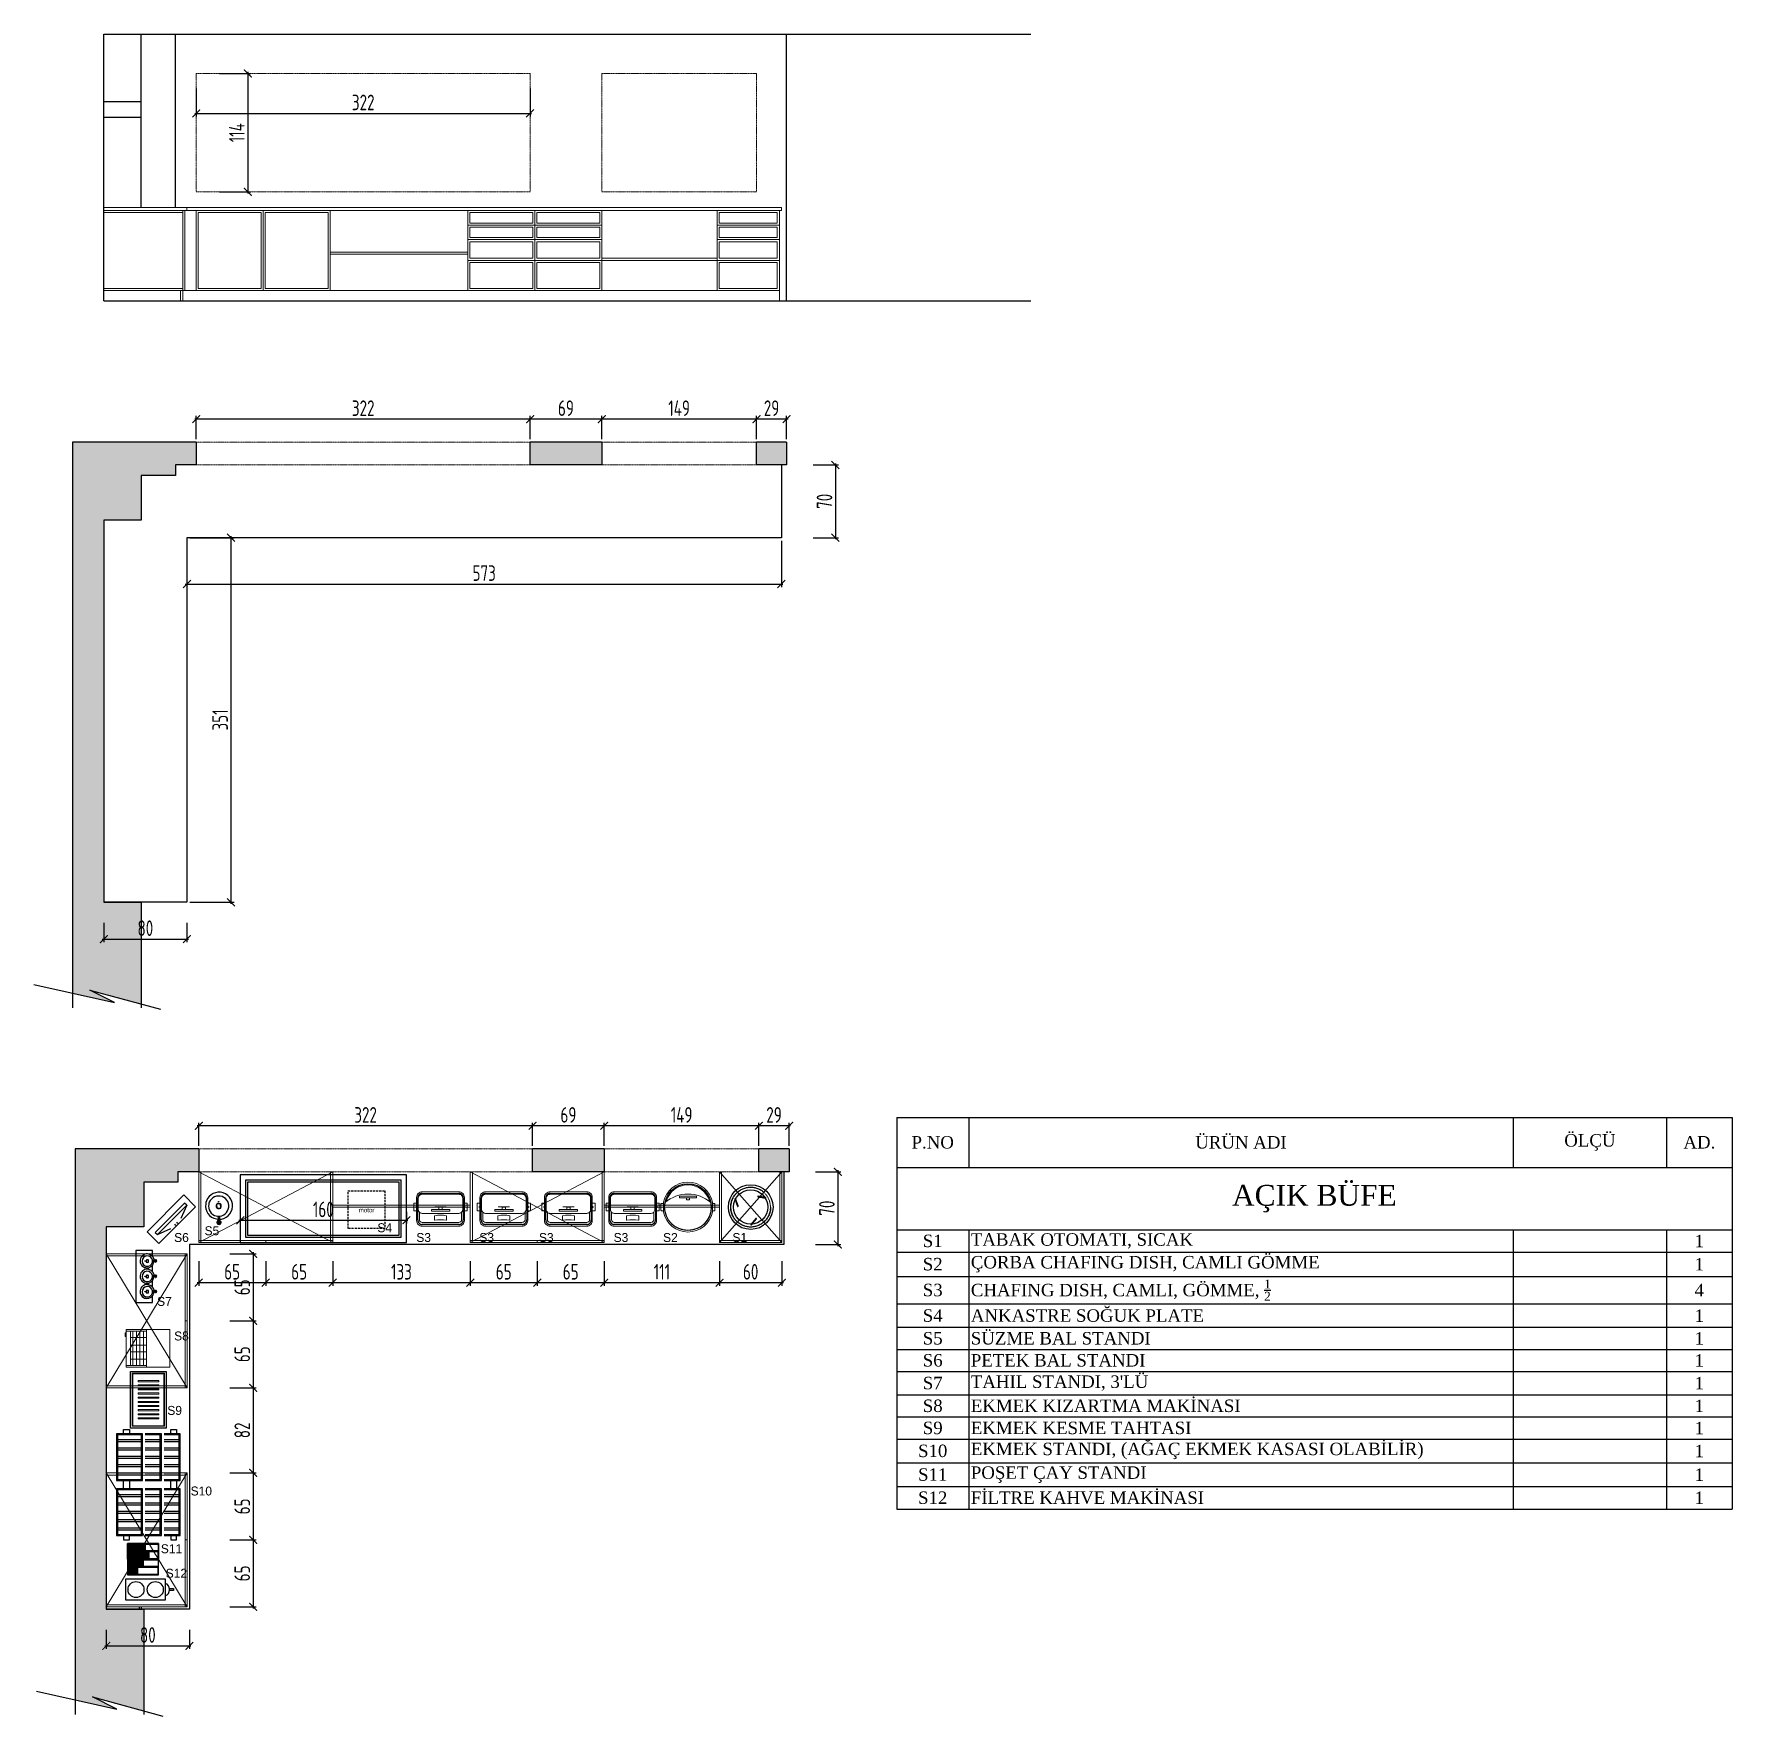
# Model space of a CAD drawing. Header units: centimetres. Extents: x 2422 to 5799, y 5405 to 11713.
# Drawn here: x 2422 to 4058, y 5405 to 7024 of the extents above; entities outside this region: 1.
import ezdxf
from ezdxf.enums import TextEntityAlignment as Align

# ---------------------------------------------------------------- set-up
doc = ezdxf.new("R2010")
doc.units = ezdxf.units.CM
doc.header["$MEASUREMENT"] = 0
for name, pattern in [('DASHED', [0.75, 0.5, -0.25]), ('DOT2', [0.125, 0, -0.125]), ('DUZ', [0]), ('HIDDEN2', [4.7625, 3.175, -1.5875])]:
    doc.linetypes.add(name, pattern=pattern)
for name, color, linetype, lineweight in [('0 CE EQUP', 7, 'Continuous', 18), ('0 MC 2D', 7, 'Continuous', 18), ('FURNITURE (3RDF)', 43, 'Continuous', 20), ('ozgun_duvar', 251, 'DUZ', 9), ('TRS-ACK-KAPI-AHS', 40, 'Continuous', 18)]:
    doc.layers.add(name, color=color, linetype=linetype, lineweight=lineweight)
for name, color, linetype in [('0 CE GRANITE', 152, 'Continuous'), ('0 MC GRANIT', 152, 'Continuous'), ('A EKİPMAN', 142, 'Continuous'), ('A KESİT CEPHE', 7, 'Continuous'), ('A METAL', 9, 'Continuous'), ('S2000-002 Çizgi', 7, 'Continuous')]:
    doc.layers.add(name, color=color, linetype=linetype)
doc.styles.add('Halil 1', font='times.ttf', dxfattribs={"height": 12})
doc.styles.add('TAKSİM', font='GOTHIC.TTF', dxfattribs={"height": 20})
doc.styles.add('yazı_kck_50', font='isocpeur.ttf', dxfattribs={"width": 0.7, "height": 15})
doc.dimstyles.new('olcu_50_ic', dxfattribs={"dimtxt": 15, "dimasz": 7.5, "dimexe": 3, "dimexo": 3, "dimgap": 3, "dimtad": 1, "dimdec": 0, "dimzin": 0, "dimdsep": 46, "dimtxsty": 'yazı_kck_50', "dimblk": 'ARCHTICK', "dimcen": 3, "dimdle": 1.5, "dimclrd": 256, "dimclre": 256, "dimclrt": 256, "dimadec": 0, "dimazin": 0, "dimtfac": 1, "dimtdec": 0, "dimtofl": 0, "dimtmove": 0, "dimatfit": 3, "dimldrblk": 'ARCHTICK', "dimfxl": 20, "dimtolj": 1, "dimtzin": 0, "dimarcsym": 0})
pattern_1 = [(0, (5039.28215, 1710.983626), (0.0125, 0.025), [0, -0.025])]
pattern_2 = [(0, (5036.96652, 2391.54583), (0.0125, 0.025), [0, -0.025])]

msp = doc.modelspace()

# ---------------------------------------------------------------- texts
at = {"style": 'TAKSİM'}
for s, height, p in [('motor', 4.32, (2742.7, 5889.8)), ('S5', 8.64, (2593.8, 5867.7)), ('S4', 8.64, (2760.2, 5870.6)), ('S6', 8.64, (2564.5, 5861.2)), ('S3', 8.64, (2797.7, 5861.2)), ('S3', 8.64, (2858.4, 5861.2)), ('S3', 8.64, (2915.8, 5861.2)), ('S3', 8.64, (2987.7, 5861.2)), ('S2', 8.64, (3035.3, 5861.2)), ('S1', 8.64, (3102.1, 5861.2)), ('S7', 8.64, (2548.1, 5799.7)), ('S8', 8.64, (2564.5, 5766.4)), ('S9', 8.64, (2557.9, 5694.7)), ('S10', 8.64, (2583.6, 5617.1)), ('S11', 8.64, (2554.9, 5561.5)), ('S12', 8.64, (2559.6, 5537.9))]:
    msp.add_text(s, height=height, dxfattribs=at).set_placement(p, align=Align.CENTER)

# ---------------------------------------------------------------- blocks, each defined once
blk = doc.blocks.new('_ArchTick')
at = {"color": 0, "linetype": 'ByBlock', "const_width": 0.15}
blk.add_lwpolyline([(-0.5, -0.5), (0.5, 0.5)], dxfattribs=at)
blk = doc.blocks.new('*D2')
at = {"lineweight": -2, "transparency": 16777216}
for p, q in [((3151.1, 5973.1), (3119.1, 5973.1)), ((3120.6, 5953.8), (3120.6, 5976.1)), ((3149.6, 5953.8), (3149.6, 5976.1))]:
    blk.add_line(p, q, dxfattribs=at)
at = {"layer": 'Defpoints', "color": 0, "transparency": 16777216}
for p in [(3120.6, 5973.1), (3120.6, 5950.8), (3149.6, 5950.8)]:
    blk.add_point(p, dxfattribs=at)
at = {"lineweight": -2, "transparency": 16777216, "xscale": 7.5, "yscale": 7.5, "zscale": 7.5, "rotation": 180}
blk.add_blockref('_ArchTick', (3120.6, 5973.1), dxfattribs=at)
at = {"lineweight": -2, "transparency": 16777216, "xscale": 7.5, "yscale": 7.5, "zscale": 7.5}
blk.add_blockref('_ArchTick', (3149.6, 5973.1), dxfattribs=at)
at = {"transparency": 16777216, "insert": (3135.1, 5983.6), "char_height": 15, "attachment_point": 5, "style": 'yazı_kck_50'}
blk.add_mtext('\\A1;29', dxfattribs=at)
blk = doc.blocks.new('*D3')
at = {"lineweight": -2, "transparency": 16777216}
for p, q in [((3122.1, 5973.1), (2970.1, 5973.1)), ((2971.6, 5953.8), (2971.6, 5976.1)), ((3120.6, 5953.8), (3120.6, 5976.1))]:
    blk.add_line(p, q, dxfattribs=at)
at = {"layer": 'Defpoints', "color": 0, "transparency": 16777216}
for p in [(2971.6, 5973.1), (2971.6, 5950.8), (3120.6, 5950.8)]:
    blk.add_point(p, dxfattribs=at)
at = {"lineweight": -2, "transparency": 16777216, "xscale": 7.5, "yscale": 7.5, "zscale": 7.5, "rotation": 180}
blk.add_blockref('_ArchTick', (2971.6, 5973.1), dxfattribs=at)
at = {"lineweight": -2, "transparency": 16777216, "xscale": 7.5, "yscale": 7.5, "zscale": 7.5}
blk.add_blockref('_ArchTick', (3120.6, 5973.1), dxfattribs=at)
at = {"transparency": 16777216, "insert": (3046.1, 5983.6), "char_height": 15, "attachment_point": 5, "style": 'yazı_kck_50'}
blk.add_mtext('\\A1;149', dxfattribs=at)
blk = doc.blocks.new('*D4')
at = {"lineweight": -2, "transparency": 16777216}
for p, q in [((2973.1, 5973.1), (2901.1, 5973.1)), ((2902.6, 5953.8), (2902.6, 5976.1)), ((2971.6, 5953.8), (2971.6, 5976.1))]:
    blk.add_line(p, q, dxfattribs=at)
at = {"layer": 'Defpoints', "color": 0, "transparency": 16777216}
for p in [(2902.6, 5973.1), (2902.6, 5950.8), (2971.6, 5950.8)]:
    blk.add_point(p, dxfattribs=at)
at = {"lineweight": -2, "transparency": 16777216, "xscale": 7.5, "yscale": 7.5, "zscale": 7.5, "rotation": 180}
blk.add_blockref('_ArchTick', (2902.6, 5973.1), dxfattribs=at)
at = {"lineweight": -2, "transparency": 16777216, "xscale": 7.5, "yscale": 7.5, "zscale": 7.5}
blk.add_blockref('_ArchTick', (2971.6, 5973.1), dxfattribs=at)
at = {"transparency": 16777216, "insert": (2937.1, 5983.6), "char_height": 15, "attachment_point": 5, "style": 'yazı_kck_50'}
blk.add_mtext('\\A1;69', dxfattribs=at)
blk = doc.blocks.new('*D5')
at = {"lineweight": -2, "transparency": 16777216}
for p, q in [((2904.1, 5973.1), (2579.6, 5973.1)), ((2581.1, 5953.8), (2581.1, 5976.1)), ((2902.6, 5953.8), (2902.6, 5976.1))]:
    blk.add_line(p, q, dxfattribs=at)
at = {"layer": 'Defpoints', "color": 0, "transparency": 16777216}
for p in [(2581.1, 5973.1), (2581.1, 5950.8), (2902.6, 5950.8)]:
    blk.add_point(p, dxfattribs=at)
at = {"lineweight": -2, "transparency": 16777216, "xscale": 7.5, "yscale": 7.5, "zscale": 7.5, "rotation": 180}
blk.add_blockref('_ArchTick', (2581.1, 5973.1), dxfattribs=at)
at = {"lineweight": -2, "transparency": 16777216, "xscale": 7.5, "yscale": 7.5, "zscale": 7.5}
blk.add_blockref('_ArchTick', (2902.6, 5973.1), dxfattribs=at)
at = {"transparency": 16777216, "insert": (2741.8, 5983.6), "char_height": 15, "attachment_point": 5, "style": 'yazı_kck_50'}
blk.add_mtext('\\A1;322', dxfattribs=at)
blk = doc.blocks.new('*D6')
at = {"lineweight": -2, "transparency": 16777216}
for p, q in [((3175, 5928.8), (3199.5, 5928.8)), ((3196.5, 5930.3), (3196.5, 5857.3)), ((3175, 5858.8), (3199.5, 5858.8))]:
    blk.add_line(p, q, dxfattribs=at)
at = {"layer": 'Defpoints', "color": 0, "transparency": 16777216}
for p in [(3172, 5928.8), (3172, 5858.8), (3196.5, 5858.8)]:
    blk.add_point(p, dxfattribs=at)
at = {"lineweight": -2, "transparency": 16777216, "xscale": 7.5, "yscale": 7.5, "zscale": 7.5}
for p, rotation in [((3196.5, 5928.8), 90), ((3196.5, 5858.8), 270)]:
    blk.add_blockref('_ArchTick', p, dxfattribs=dict(at, rotation=rotation))
at = {"transparency": 16777216, "insert": (3186, 5893.8), "char_height": 15, "attachment_point": 5, "rotation": 90, "style": 'yazı_kck_50'}
blk.add_mtext('\\A1;70', dxfattribs=at)
blk = doc.blocks.new('*D7')
at = {"lineweight": -2, "transparency": 16777216}
for p, q in [((2492.1, 5487.9), (2492.1, 5469.3)), ((2572.1, 5487.9), (2572.1, 5469.3)), ((2490.6, 5472.3), (2573.6, 5472.3))]:
    blk.add_line(p, q, dxfattribs=at)
at = {"layer": 'Defpoints', "color": 0, "transparency": 16777216}
for p in [(2492.1, 5490.9), (2572.1, 5490.9), (2572.1, 5472.3)]:
    blk.add_point(p, dxfattribs=at)
at = {"lineweight": -2, "transparency": 16777216, "xscale": 7.5, "yscale": 7.5, "zscale": 7.5, "rotation": 180}
blk.add_blockref('_ArchTick', (2492.1, 5472.3), dxfattribs=at)
at = {"lineweight": -2, "transparency": 16777216, "xscale": 7.5, "yscale": 7.5, "zscale": 7.5}
blk.add_blockref('_ArchTick', (2572.1, 5472.3), dxfattribs=at)
at = {"transparency": 16777216, "insert": (2532.1, 5482.8), "char_height": 15, "attachment_point": 5, "style": 'yazı_kck_50'}
blk.add_mtext('\\A1;80', dxfattribs=at)
blk = doc.blocks.new('*D8')
at = {"lineweight": -2, "transparency": 16777216}
for p, q in [((3082.6, 5842.6), (3082.6, 5819)), ((3142.6, 5842.6), (3142.6, 5819)), ((3144.1, 5822), (3081.1, 5822))]:
    blk.add_line(p, q, dxfattribs=at)
at = {"layer": 'Defpoints', "color": 0, "transparency": 16777216}
for p in [(3082.6, 5845.6), (3142.6, 5845.6), (3082.6, 5822)]:
    blk.add_point(p, dxfattribs=at)
at = {"lineweight": -2, "transparency": 16777216, "xscale": 7.5, "yscale": 7.5, "zscale": 7.5, "rotation": 180}
blk.add_blockref('_ArchTick', (3082.6, 5822), dxfattribs=at)
at = {"lineweight": -2, "transparency": 16777216, "xscale": 7.5, "yscale": 7.5, "zscale": 7.5}
blk.add_blockref('_ArchTick', (3142.6, 5822), dxfattribs=at)
at = {"transparency": 16777216, "insert": (3112.6, 5832.5), "char_height": 15, "attachment_point": 5, "style": 'yazı_kck_50'}
blk.add_mtext('\\A1;60', dxfattribs=at)
blk = doc.blocks.new('*D9')
at = {"lineweight": -2, "transparency": 16777216}
for p, q in [((2971.6, 5842.6), (2971.6, 5819)), ((3082.6, 5842.6), (3082.6, 5819)), ((3084.1, 5822), (2970.1, 5822))]:
    blk.add_line(p, q, dxfattribs=at)
at = {"layer": 'Defpoints', "color": 0, "transparency": 16777216}
for p in [(2971.6, 5845.6), (3082.6, 5845.6), (2971.6, 5822)]:
    blk.add_point(p, dxfattribs=at)
at = {"lineweight": -2, "transparency": 16777216, "xscale": 7.5, "yscale": 7.5, "zscale": 7.5, "rotation": 180}
blk.add_blockref('_ArchTick', (2971.6, 5822), dxfattribs=at)
at = {"lineweight": -2, "transparency": 16777216, "xscale": 7.5, "yscale": 7.5, "zscale": 7.5}
blk.add_blockref('_ArchTick', (3082.6, 5822), dxfattribs=at)
at = {"transparency": 16777216, "insert": (3027.1, 5832.5), "char_height": 15, "attachment_point": 5, "style": 'yazı_kck_50'}
blk.add_mtext('\\A1;111', dxfattribs=at)
blk = doc.blocks.new('*D10')
at = {"lineweight": -2, "transparency": 16777216}
for p, q in [((2907.1, 5842.6), (2907.1, 5819)), ((2971.6, 5842.6), (2971.6, 5819)), ((2973.1, 5822), (2905.6, 5822))]:
    blk.add_line(p, q, dxfattribs=at)
at = {"layer": 'Defpoints', "color": 0, "transparency": 16777216}
for p in [(2907.1, 5845.6), (2971.6, 5845.6), (2907.1, 5822)]:
    blk.add_point(p, dxfattribs=at)
at = {"lineweight": -2, "transparency": 16777216, "xscale": 7.5, "yscale": 7.5, "zscale": 7.5, "rotation": 180}
blk.add_blockref('_ArchTick', (2907.1, 5822), dxfattribs=at)
at = {"lineweight": -2, "transparency": 16777216, "xscale": 7.5, "yscale": 7.5, "zscale": 7.5}
blk.add_blockref('_ArchTick', (2971.6, 5822), dxfattribs=at)
at = {"transparency": 16777216, "insert": (2939.3, 5832.5), "char_height": 15, "attachment_point": 5, "style": 'yazı_kck_50'}
blk.add_mtext('\\A1;65', dxfattribs=at)
blk = doc.blocks.new('*D11')
at = {"lineweight": -2, "transparency": 16777216}
for p, q in [((2842.6, 5842.6), (2842.6, 5819)), ((2907.1, 5842.6), (2907.1, 5819)), ((2908.6, 5822), (2841.1, 5822))]:
    blk.add_line(p, q, dxfattribs=at)
at = {"layer": 'Defpoints', "color": 0, "transparency": 16777216}
for p in [(2842.6, 5845.6), (2907.1, 5845.6), (2842.6, 5822)]:
    blk.add_point(p, dxfattribs=at)
at = {"lineweight": -2, "transparency": 16777216, "xscale": 7.5, "yscale": 7.5, "zscale": 7.5, "rotation": 180}
blk.add_blockref('_ArchTick', (2842.6, 5822), dxfattribs=at)
at = {"lineweight": -2, "transparency": 16777216, "xscale": 7.5, "yscale": 7.5, "zscale": 7.5}
blk.add_blockref('_ArchTick', (2907.1, 5822), dxfattribs=at)
at = {"transparency": 16777216, "insert": (2874.8, 5832.5), "char_height": 15, "attachment_point": 5, "style": 'yazı_kck_50'}
blk.add_mtext('\\A1;65', dxfattribs=at)
blk = doc.blocks.new('*D12')
at = {"lineweight": -2, "transparency": 16777216}
for p, q in [((2710.1, 5842.6), (2710.1, 5819)), ((2842.6, 5842.6), (2842.6, 5819)), ((2844.1, 5822), (2708.6, 5822))]:
    blk.add_line(p, q, dxfattribs=at)
at = {"layer": 'Defpoints', "color": 0, "transparency": 16777216}
for p in [(2710.1, 5845.6), (2842.6, 5845.6), (2710.1, 5822)]:
    blk.add_point(p, dxfattribs=at)
at = {"lineweight": -2, "transparency": 16777216, "xscale": 7.5, "yscale": 7.5, "zscale": 7.5, "rotation": 180}
blk.add_blockref('_ArchTick', (2710.1, 5822), dxfattribs=at)
at = {"lineweight": -2, "transparency": 16777216, "xscale": 7.5, "yscale": 7.5, "zscale": 7.5}
blk.add_blockref('_ArchTick', (2842.6, 5822), dxfattribs=at)
at = {"transparency": 16777216, "insert": (2776.3, 5832.5), "char_height": 15, "attachment_point": 5, "style": 'yazı_kck_50'}
blk.add_mtext('\\A1;133', dxfattribs=at)
blk = doc.blocks.new('*D13')
at = {"lineweight": -2, "transparency": 16777216}
for p, q in [((2645.6, 5842.6), (2645.6, 5819)), ((2710.1, 5842.6), (2710.1, 5819)), ((2711.6, 5822), (2644.1, 5822))]:
    blk.add_line(p, q, dxfattribs=at)
at = {"layer": 'Defpoints', "color": 0, "transparency": 16777216}
for p in [(2645.6, 5845.6), (2710.1, 5845.6), (2645.6, 5822)]:
    blk.add_point(p, dxfattribs=at)
at = {"lineweight": -2, "transparency": 16777216, "xscale": 7.5, "yscale": 7.5, "zscale": 7.5, "rotation": 180}
blk.add_blockref('_ArchTick', (2645.6, 5822), dxfattribs=at)
at = {"lineweight": -2, "transparency": 16777216, "xscale": 7.5, "yscale": 7.5, "zscale": 7.5}
blk.add_blockref('_ArchTick', (2710.1, 5822), dxfattribs=at)
at = {"transparency": 16777216, "insert": (2677.8, 5832.5), "char_height": 15, "attachment_point": 5, "style": 'yazı_kck_50'}
blk.add_mtext('\\A1;65', dxfattribs=at)
blk = doc.blocks.new('*D14')
at = {"lineweight": -2, "transparency": 16777216}
for p, q in [((2581.1, 5842.6), (2581.1, 5819)), ((2645.6, 5842.6), (2645.6, 5819)), ((2647.1, 5822), (2579.6, 5822))]:
    blk.add_line(p, q, dxfattribs=at)
at = {"layer": 'Defpoints', "color": 0, "transparency": 16777216}
for p in [(2581.1, 5845.6), (2645.6, 5845.6), (2581.1, 5822)]:
    blk.add_point(p, dxfattribs=at)
at = {"lineweight": -2, "transparency": 16777216, "xscale": 7.5, "yscale": 7.5, "zscale": 7.5, "rotation": 180}
blk.add_blockref('_ArchTick', (2581.1, 5822), dxfattribs=at)
at = {"lineweight": -2, "transparency": 16777216, "xscale": 7.5, "yscale": 7.5, "zscale": 7.5}
blk.add_blockref('_ArchTick', (2645.6, 5822), dxfattribs=at)
at = {"transparency": 16777216, "insert": (2613.3, 5832.5), "char_height": 15, "attachment_point": 5, "style": 'yazı_kck_50'}
blk.add_mtext('\\A1;65', dxfattribs=at)
blk = doc.blocks.new('*D15')
at = {"lineweight": -2, "transparency": 16777216}
for p, q in [((2610.9, 5849.8), (2636.5, 5849.8)), ((2633.5, 5851.3), (2633.5, 5783.8)), ((2610.9, 5785.3), (2636.5, 5785.3))]:
    blk.add_line(p, q, dxfattribs=at)
at = {"layer": 'Defpoints', "color": 0, "transparency": 16777216}
for p in [(2607.9, 5849.8), (2607.9, 5785.3), (2633.5, 5785.3)]:
    blk.add_point(p, dxfattribs=at)
at = {"lineweight": -2, "transparency": 16777216, "xscale": 7.5, "yscale": 7.5, "zscale": 7.5}
for p, rotation in [((2633.5, 5849.8), 90), ((2633.5, 5785.3), 270)]:
    blk.add_blockref('_ArchTick', p, dxfattribs=dict(at, rotation=rotation))
at = {"transparency": 16777216, "insert": (2623, 5817.6), "char_height": 15, "attachment_point": 5, "rotation": 90, "style": 'yazı_kck_50'}
blk.add_mtext('\\A1;65', dxfattribs=at)
blk = doc.blocks.new('*D16')
at = {"lineweight": -2, "transparency": 16777216}
for p, q in [((2610.9, 5785.3), (2636.5, 5785.3)), ((2633.5, 5786.8), (2633.5, 5719.3)), ((2610.9, 5720.8), (2636.5, 5720.8))]:
    blk.add_line(p, q, dxfattribs=at)
at = {"layer": 'Defpoints', "color": 0, "transparency": 16777216}
for p in [(2607.9, 5785.3), (2607.9, 5720.8), (2633.5, 5720.8)]:
    blk.add_point(p, dxfattribs=at)
at = {"lineweight": -2, "transparency": 16777216, "xscale": 7.5, "yscale": 7.5, "zscale": 7.5}
for p, rotation in [((2633.5, 5785.3), 90), ((2633.5, 5720.8), 270)]:
    blk.add_blockref('_ArchTick', p, dxfattribs=dict(at, rotation=rotation))
at = {"transparency": 16777216, "insert": (2623, 5753.1), "char_height": 15, "attachment_point": 5, "rotation": 90, "style": 'yazı_kck_50'}
blk.add_mtext('\\A1;65', dxfattribs=at)
blk = doc.blocks.new('*D17')
at = {"lineweight": -2, "transparency": 16777216}
for p, q in [((2610.9, 5720.8), (2636.5, 5720.8)), ((2633.5, 5722.3), (2633.5, 5637.3)), ((2610.9, 5638.8), (2636.5, 5638.8))]:
    blk.add_line(p, q, dxfattribs=at)
at = {"layer": 'Defpoints', "color": 0, "transparency": 16777216}
for p in [(2607.9, 5720.8), (2607.9, 5638.8), (2633.5, 5638.8)]:
    blk.add_point(p, dxfattribs=at)
at = {"lineweight": -2, "transparency": 16777216, "xscale": 7.5, "yscale": 7.5, "zscale": 7.5}
for p, rotation in [((2633.5, 5720.8), 90), ((2633.5, 5638.8), 270)]:
    blk.add_blockref('_ArchTick', p, dxfattribs=dict(at, rotation=rotation))
at = {"transparency": 16777216, "insert": (2623, 5679.8), "char_height": 15, "attachment_point": 5, "rotation": 90, "style": 'yazı_kck_50'}
blk.add_mtext('\\A1;82', dxfattribs=at)
blk = doc.blocks.new('*D18')
at = {"lineweight": -2, "transparency": 16777216}
for p, q in [((2610.9, 5638.8), (2636.5, 5638.8)), ((2633.5, 5640.3), (2633.5, 5572.8)), ((2610.9, 5574.3), (2636.5, 5574.3))]:
    blk.add_line(p, q, dxfattribs=at)
at = {"layer": 'Defpoints', "color": 0, "transparency": 16777216}
for p in [(2607.9, 5638.8), (2607.9, 5574.3), (2633.5, 5574.3)]:
    blk.add_point(p, dxfattribs=at)
at = {"lineweight": -2, "transparency": 16777216, "xscale": 7.5, "yscale": 7.5, "zscale": 7.5}
for p, rotation in [((2633.5, 5638.8), 90), ((2633.5, 5574.3), 270)]:
    blk.add_blockref('_ArchTick', p, dxfattribs=dict(at, rotation=rotation))
at = {"transparency": 16777216, "insert": (2623, 5606.6), "char_height": 15, "attachment_point": 5, "rotation": 90, "style": 'yazı_kck_50'}
blk.add_mtext('\\A1;65', dxfattribs=at)
blk = doc.blocks.new('*D19')
at = {"lineweight": -2, "transparency": 16777216}
for p, q in [((2610.9, 5574.3), (2636.5, 5574.3)), ((2633.5, 5575.8), (2633.5, 5508.3)), ((2610.9, 5509.8), (2636.5, 5509.8))]:
    blk.add_line(p, q, dxfattribs=at)
at = {"layer": 'Defpoints', "color": 0, "transparency": 16777216}
for p in [(2607.9, 5574.3), (2607.9, 5509.8), (2633.5, 5509.8)]:
    blk.add_point(p, dxfattribs=at)
at = {"lineweight": -2, "transparency": 16777216, "xscale": 7.5, "yscale": 7.5, "zscale": 7.5}
for p, rotation in [((2633.5, 5574.3), 90), ((2633.5, 5509.8), 270)]:
    blk.add_blockref('_ArchTick', p, dxfattribs=dict(at, rotation=rotation))
at = {"transparency": 16777216, "insert": (2623, 5542.1), "char_height": 15, "attachment_point": 5, "rotation": 90, "style": 'yazı_kck_50'}
blk.add_mtext('\\A1;65', dxfattribs=at)
blk = doc.blocks.new('*D21')
at = {"lineweight": -2, "transparency": 16777216}
for p, q in [((3118.2, 6634.4), (3118.2, 6656.6)), ((3147.2, 6634.4), (3147.2, 6656.6)), ((3148.7, 6653.6), (3116.7, 6653.6))]:
    blk.add_line(p, q, dxfattribs=at)
at = {"layer": 'Defpoints', "color": 0, "transparency": 16777216}
for p in [(3118.2, 6653.6), (3118.2, 6631.4), (3147.2, 6631.4)]:
    blk.add_point(p, dxfattribs=at)
at = {"lineweight": -2, "transparency": 16777216, "xscale": 7.5, "yscale": 7.5, "zscale": 7.5, "rotation": 180}
blk.add_blockref('_ArchTick', (3118.2, 6653.6), dxfattribs=at)
at = {"lineweight": -2, "transparency": 16777216, "xscale": 7.5, "yscale": 7.5, "zscale": 7.5}
blk.add_blockref('_ArchTick', (3147.2, 6653.6), dxfattribs=at)
at = {"transparency": 16777216, "insert": (3132.7, 6664.1), "char_height": 15, "attachment_point": 5, "style": 'yazı_kck_50'}
blk.add_mtext('\\A1;29', dxfattribs=at)
blk = doc.blocks.new('*D22')
at = {"lineweight": -2, "transparency": 16777216}
for p, q in [((2969.2, 6634.4), (2969.2, 6656.6)), ((3118.2, 6634.4), (3118.2, 6656.6)), ((3119.7, 6653.6), (2967.7, 6653.6))]:
    blk.add_line(p, q, dxfattribs=at)
at = {"layer": 'Defpoints', "color": 0, "transparency": 16777216}
for p in [(2969.2, 6653.6), (2969.2, 6631.4), (3118.2, 6631.4)]:
    blk.add_point(p, dxfattribs=at)
at = {"lineweight": -2, "transparency": 16777216, "xscale": 7.5, "yscale": 7.5, "zscale": 7.5, "rotation": 180}
blk.add_blockref('_ArchTick', (2969.2, 6653.6), dxfattribs=at)
at = {"lineweight": -2, "transparency": 16777216, "xscale": 7.5, "yscale": 7.5, "zscale": 7.5}
blk.add_blockref('_ArchTick', (3118.2, 6653.6), dxfattribs=at)
at = {"transparency": 16777216, "insert": (3043.7, 6664.1), "char_height": 15, "attachment_point": 5, "style": 'yazı_kck_50'}
blk.add_mtext('\\A1;149', dxfattribs=at)
blk = doc.blocks.new('*D23')
at = {"lineweight": -2, "transparency": 16777216}
for p, q in [((2900.2, 6634.4), (2900.2, 6656.6)), ((2969.2, 6634.4), (2969.2, 6656.6)), ((2970.7, 6653.6), (2898.7, 6653.6))]:
    blk.add_line(p, q, dxfattribs=at)
at = {"layer": 'Defpoints', "color": 0, "transparency": 16777216}
for p in [(2900.2, 6653.6), (2900.2, 6631.4), (2969.2, 6631.4)]:
    blk.add_point(p, dxfattribs=at)
at = {"lineweight": -2, "transparency": 16777216, "xscale": 7.5, "yscale": 7.5, "zscale": 7.5, "rotation": 180}
blk.add_blockref('_ArchTick', (2900.2, 6653.6), dxfattribs=at)
at = {"lineweight": -2, "transparency": 16777216, "xscale": 7.5, "yscale": 7.5, "zscale": 7.5}
blk.add_blockref('_ArchTick', (2969.2, 6653.6), dxfattribs=at)
at = {"transparency": 16777216, "insert": (2934.7, 6664.1), "char_height": 15, "attachment_point": 5, "style": 'yazı_kck_50'}
blk.add_mtext('\\A1;69', dxfattribs=at)
blk = doc.blocks.new('*D24')
at = {"lineweight": -2, "transparency": 16777216}
for p, q in [((2578.7, 6634.4), (2578.7, 6656.6)), ((2900.2, 6634.4), (2900.2, 6656.6)), ((2901.7, 6653.6), (2577.2, 6653.6))]:
    blk.add_line(p, q, dxfattribs=at)
at = {"layer": 'Defpoints', "color": 0, "transparency": 16777216}
for p in [(2578.7, 6653.6), (2578.7, 6631.4), (2900.2, 6631.4)]:
    blk.add_point(p, dxfattribs=at)
at = {"lineweight": -2, "transparency": 16777216, "xscale": 7.5, "yscale": 7.5, "zscale": 7.5, "rotation": 180}
blk.add_blockref('_ArchTick', (2578.7, 6653.6), dxfattribs=at)
at = {"lineweight": -2, "transparency": 16777216, "xscale": 7.5, "yscale": 7.5, "zscale": 7.5}
blk.add_blockref('_ArchTick', (2900.2, 6653.6), dxfattribs=at)
at = {"transparency": 16777216, "insert": (2739.5, 6664.1), "char_height": 15, "attachment_point": 5, "style": 'yazı_kck_50'}
blk.add_mtext('\\A1;322', dxfattribs=at)
blk = doc.blocks.new('*D20')
at = {"lineweight": -2, "transparency": 16777216}
for p, q in [((3172.7, 6609.4), (3197.2, 6609.4)), ((3194.2, 6610.9), (3194.2, 6537.9)), ((3172.7, 6539.4), (3197.2, 6539.4))]:
    blk.add_line(p, q, dxfattribs=at)
at = {"layer": 'Defpoints', "color": 0, "transparency": 16777216}
for p in [(3169.7, 6609.4), (3169.7, 6539.4), (3194.2, 6539.4)]:
    blk.add_point(p, dxfattribs=at)
at = {"lineweight": -2, "transparency": 16777216, "xscale": 7.5, "yscale": 7.5, "zscale": 7.5}
for p, rotation in [((3194.2, 6609.4), 90), ((3194.2, 6539.4), 270)]:
    blk.add_blockref('_ArchTick', p, dxfattribs=dict(at, rotation=rotation))
at = {"transparency": 16777216, "insert": (3183.7, 6574.4), "char_height": 15, "attachment_point": 5, "rotation": 90, "style": 'yazı_kck_50'}
blk.add_mtext('\\A1;70', dxfattribs=at)
blk = doc.blocks.new('*D25')
at = {"lineweight": -2, "transparency": 16777216}
for p, q in [((2489.7, 6168.5), (2489.7, 6149.9)), ((2569.7, 6168.5), (2569.7, 6149.9)), ((2488.2, 6152.9), (2571.2, 6152.9))]:
    blk.add_line(p, q, dxfattribs=at)
at = {"layer": 'Defpoints', "color": 0, "transparency": 16777216}
for p in [(2489.7, 6171.5), (2569.7, 6171.5), (2569.7, 6152.9)]:
    blk.add_point(p, dxfattribs=at)
at = {"lineweight": -2, "transparency": 16777216, "xscale": 7.5, "yscale": 7.5, "zscale": 7.5, "rotation": 180}
blk.add_blockref('_ArchTick', (2489.7, 6152.9), dxfattribs=at)
at = {"lineweight": -2, "transparency": 16777216, "xscale": 7.5, "yscale": 7.5, "zscale": 7.5}
blk.add_blockref('_ArchTick', (2569.7, 6152.9), dxfattribs=at)
at = {"transparency": 16777216, "insert": (2529.7, 6163.4), "char_height": 15, "attachment_point": 5, "style": 'yazı_kck_50'}
blk.add_mtext('\\A1;80', dxfattribs=at)
blk = doc.blocks.new('*D26')
at = {"lineweight": -2, "transparency": 16777216}
for p, q in [((2612.2, 6186.9), (2612.2, 6540.9)), ((2572.7, 6539.4), (2615.2, 6539.4)), ((2572.7, 6188.4), (2615.2, 6188.4))]:
    blk.add_line(p, q, dxfattribs=at)
at = {"layer": 'Defpoints', "color": 0, "transparency": 16777216}
for p in [(2569.7, 6539.4), (2612.2, 6539.4), (2569.7, 6188.4)]:
    blk.add_point(p, dxfattribs=at)
at = {"lineweight": -2, "transparency": 16777216, "xscale": 7.5, "yscale": 7.5, "zscale": 7.5}
for p, rotation in [((2612.2, 6539.4), 90), ((2612.2, 6188.4), 270)]:
    blk.add_blockref('_ArchTick', p, dxfattribs=dict(at, rotation=rotation))
at = {"transparency": 16777216, "insert": (2601.7, 6363.9), "char_height": 15, "attachment_point": 5, "rotation": 90, "style": 'yazı_kck_50'}
blk.add_mtext('\\A1;351', dxfattribs=at)
blk = doc.blocks.new('*D27')
at = {"lineweight": -2, "transparency": 16777216}
for p, q in [((2569.7, 6536.4), (2569.7, 6491.8)), ((3142.2, 6536.4), (3142.2, 6491.8)), ((2568.2, 6494.8), (3143.7, 6494.8))]:
    blk.add_line(p, q, dxfattribs=at)
at = {"layer": 'Defpoints', "color": 0, "transparency": 16777216}
for p in [(2569.7, 6539.4), (3142.2, 6539.4), (3142.2, 6494.8)]:
    blk.add_point(p, dxfattribs=at)
at = {"lineweight": -2, "transparency": 16777216, "xscale": 7.5, "yscale": 7.5, "zscale": 7.5, "rotation": 180}
blk.add_blockref('_ArchTick', (2569.7, 6494.8), dxfattribs=at)
at = {"lineweight": -2, "transparency": 16777216, "xscale": 7.5, "yscale": 7.5, "zscale": 7.5}
blk.add_blockref('_ArchTick', (3142.2, 6494.8), dxfattribs=at)
at = {"transparency": 16777216, "insert": (2856, 6505.3), "char_height": 15, "attachment_point": 5, "style": 'yazı_kck_50'}
blk.add_mtext('\\A1;573', dxfattribs=at)
blk = doc.blocks.new('*D28')
at = {"lineweight": -2, "transparency": 16777216}
for p, q in [((2578.7, 6971.9), (2578.7, 6945)), ((2900.2, 6971.9), (2900.2, 6945)), ((2577.2, 6948), (2901.7, 6948))]:
    blk.add_line(p, q, dxfattribs=at)
at = {"layer": 'Defpoints', "color": 0, "transparency": 16777216}
for p in [(2578.7, 6974.9), (2900.2, 6974.9), (2900.2, 6948)]:
    blk.add_point(p, dxfattribs=at)
at = {"lineweight": -2, "transparency": 16777216, "xscale": 7.5, "yscale": 7.5, "zscale": 7.5, "rotation": 180}
blk.add_blockref('_ArchTick', (2578.7, 6948), dxfattribs=at)
at = {"lineweight": -2, "transparency": 16777216, "xscale": 7.5, "yscale": 7.5, "zscale": 7.5}
blk.add_blockref('_ArchTick', (2900.2, 6948), dxfattribs=at)
at = {"transparency": 16777216, "insert": (2739.5, 6958.5), "char_height": 15, "attachment_point": 5, "style": 'yazı_kck_50'}
blk.add_mtext('\\A1;322', dxfattribs=at)
blk = doc.blocks.new('*D29')
at = {"lineweight": -2, "transparency": 16777216}
for p, q in [((2601, 6986.4), (2631.3, 6986.4)), ((2628.3, 6987.9), (2628.3, 6870.9)), ((2601, 6872.4), (2631.3, 6872.4))]:
    blk.add_line(p, q, dxfattribs=at)
at = {"layer": 'Defpoints', "color": 0, "transparency": 16777216}
for p in [(2598, 6986.4), (2598, 6872.4), (2628.3, 6872.4)]:
    blk.add_point(p, dxfattribs=at)
at = {"lineweight": -2, "transparency": 16777216, "xscale": 7.5, "yscale": 7.5, "zscale": 7.5}
for p, rotation in [((2628.3, 6986.4), 90), ((2628.3, 6872.4), 270)]:
    blk.add_blockref('_ArchTick', p, dxfattribs=dict(at, rotation=rotation))
at = {"transparency": 16777216, "insert": (2617.8, 6929.4), "char_height": 15, "attachment_point": 5, "rotation": 90, "style": 'yazı_kck_50'}
blk.add_mtext('\\A1;114', dxfattribs=at)
blk = doc.blocks.new('TABAK OTOMATI 30')
at = {"layer": '0 CE EQUP', "lineweight": -2}
for points in [[(-13.6, 9.4), (-11.2, 2.4, 1), (-10.6, 2.6), (-13, 9.6, 1)], [(15.8, 10.6), (8.6, 12, 1), (8.5, 11.5), (15.7, 10, 1)], [(2.2, -15.5), (7.1, -9.9, 1), (6.6, -9.6), (1.8, -15.1, 1)]]:
    blk.add_lwpolyline(points, format="xyb", close=True, dxfattribs=at)
for radius in [21.5, 16.5]:
    blk.add_circle((1.5, 1.5), radius, dxfattribs=at)
at = {"layer": '0 CE EQUP', "linetype": 'DOT2', "ltscale": 0.3}
blk.add_circle((1.5, 1.5), 19, dxfattribs=at)
at = {"layer": '0 CE GRANITE', "linetype": 'HIDDEN2', "lineweight": 30, "ltscale": 33}
blk.add_circle((1.5, 1.5), 19.2, dxfattribs=at)
blk = doc.blocks.new('CHAFING DISH CORBALIK')
at = {"layer": '0 MC 2D'}
for p, q in [((0, -27), (0, -21)), ((0.5, -20.5), (2.5, -20.5)), ((2.5, -27.5), (0.5, -27.5)), ((2.5, -19.1), (2.5, -28.9)), ((2.5, -20.5), (2.5, -27.5)), ((27.5, -31), (24.5, -31)), ((24.5, -31), (24.5, -33)), ((27.5, -33), (27.5, -31)), ((49.5, -28.9), (49.5, -19.1)), ((51.5, -20.5), (49.5, -20.5)), ((49.5, -20.5), (49.5, -27.5)), ((49.5, -27.5), (51.5, -27.5)), ((52, -27), (52, -21)), ((34.2, -33), (17.7, -33)), ((17.7, -33), (17.7, -34.5)), ((17.7, -34.5), (34.2, -34.5)), ((24.5, -33), (27.5, -33)), ((34.2, -34.5), (34.2, -33))]:
    blk.add_line(p, q, dxfattribs=at)
for centre, radius, start, end in [((26, -24), 24, 11.7159, 168.2841), ((26, -24), 22.5, 348.9148, 191.0852), ((0.5, -21), 0.5, 90, 180), ((0.5, -27), 0.5, 180, 270), ((26, -24), 24, 191.7159, 348.2841), ((26, -2.6), 33.9, 229.3701, 310.6299), ((26, -24), 21.5, 194.4188, 345.5812), ((51.5, -21), 0.5, 0, 90), ((51.5, -27), 0.5, 270, 0)]:
    blk.add_arc(centre, radius, start, end, dxfattribs=at)
at = {"layer": '0 MC GRANIT'}
blk.add_lwpolyline([(2, -24.4), (3.5, -24.4), (3.5, -23.6), (2, -23.6)], close=True, dxfattribs=at)
blk.add_circle((26, -24), 22.5, dxfattribs=at)
blk = doc.blocks.new('A$C7EA84F34')
at = {"layer": '0 CE EQUP'}
for p, q in [((26.2, 23.5), (26.2, 27.1)), ((37.9, 23.5), (37.9, 27.1)), ((26.7, 14.6), (37.4, 14.6))]:
    blk.add_line(p, q, dxfattribs=at)
for points in [[(14.4, 0), (49.7, 0, 0.4173), (55.1, 5.3), (55.1, 27.7, 0.414214), (49.7, 33), (14.4, 33, 0.414214), (9.1, 27.7), (9.1, 5.3, 0.4173)], [(6.9, 10.9), (9.1, 10.9), (9.1, 18.4), (6.9, 18.4, 0.414214), (6.4, 17.9), (6.4, 11.4, 0.414214)], [(53.5, 17, 0.414214), (49.7, 20.7), (14.4, 20.7, 0.414214), (10.7, 17), (10.7, 6.1, 0.418629), (14.4, 2.4), (49.7, 2.4, 0.418629), (53.5, 6.1)], [(57.2, 10.9), (55.1, 10.9), (55.1, 18.4), (57.2, 18.4, -0.414214), (57.7, 17.9), (57.7, 11.4, -0.414214)]]:
    blk.add_lwpolyline(points, format="xyb", close=True, dxfattribs=at)
blk.add_lwpolyline([(52.4, 19.6), (52.4, 26.8, 0.414214), (49.7, 29.5), (14.4, 29.5, 0.414214), (11.7, 26.8), (11.7, 19.6)], format="xyb", dxfattribs=at)
for points in [[(23.2, 17), (40.9, 17), (40.9, 18.6), (23.2, 18.6)], [(30.5, 14.8), (33.7, 14.8), (33.7, 17), (30.5, 17)]]:
    blk.add_lwpolyline(points, close=True, dxfattribs=at)
for centre, radius, start, end in [((26.5, 27.1), 0.244, 79.9953, 180), ((26.6, 23.5), 0.407, 180, 255.9887), ((32.1, 58.9), 32.1, 259.9953, 280.0047), ((32.1, 45.3), 22.9, 255.9887, 284.0113), ((37.7, 27.1), 0.244, 0, 100.0047), ((37.5, 23.5), 0.407, 284.0113, 0)]:
    blk.add_arc(centre, radius, start, end, dxfattribs=at)
at = {"layer": '0 CE GRANITE', "linetype": 'HIDDEN2', "lineweight": 30, "ltscale": 33}
blk.add_lwpolyline([(54, 15.1), (55.6, 15.1), (55.6, 14.2), (54, 14.2), (54, 5.8, -0.418075), (49.7, 1.6), (14.4, 1.6, -0.418075), (10.1, 5.8), (10.1, 14.2), (8.5, 14.2), (8.5, 15.1), (10.1, 15.1), (10.1, 27.1, -0.414214), (14.4, 31.4), (49.7, 31.4, -0.414214), (54, 27.1)], format="xyb", close=True, dxfattribs=at)
blk = doc.blocks.new('*D40')
at = {"lineweight": -2, "transparency": 16777216}
for p, q in [((2621.1, 5890.3), (2621.1, 5879.1)), ((2781.1, 5890.3), (2781.1, 5879.1)), ((2619.6, 5882.1), (2782.6, 5882.1))]:
    blk.add_line(p, q, dxfattribs=at)
at = {"layer": 'Defpoints', "color": 0, "transparency": 16777216}
for p in [(2621.1, 5893.3), (2781.1, 5893.3), (2781.1, 5882.1)]:
    blk.add_point(p, dxfattribs=at)
at = {"lineweight": -2, "transparency": 16777216, "xscale": 7.5, "yscale": 7.5, "zscale": 7.5, "rotation": 180}
blk.add_blockref('_ArchTick', (2621.1, 5882.1), dxfattribs=at)
at = {"lineweight": -2, "transparency": 16777216, "xscale": 7.5, "yscale": 7.5, "zscale": 7.5}
blk.add_blockref('_ArchTick', (2781.1, 5882.1), dxfattribs=at)
at = {"transparency": 16777216, "insert": (2701.1, 5892.6), "char_height": 15, "attachment_point": 5, "style": 'yazı_kck_50'}
blk.add_mtext('\\A1;160', dxfattribs=at)
blk = doc.blocks.new('A$C70432997')
at = {"layer": 'A EKİPMAN', "color": 0}
for points in [[(25.3, 10.6, 18.612891), (24.6, 7.9, 0.053726)], [(15.2, 13.3, 3.731726), (14.5, 10.9, 0.267973)]]:
    blk.add_lwpolyline(points, format="xyb", close=True, dxfattribs=at)
for points in [[(22.4, 11.1, 18.612891), (21.8, 9.1, 0.053726), (22.4, 11.1, 0.053726)], [(12.1, 27.3), (12.3, 26.8, 0.899073), (12.8, 26.8), (12.9, 27.4)]]:
    blk.add_lwpolyline(points, format="xyb", dxfattribs=at)
for points in [[(14.5, 29.1), (10.6, 29)], [(14.5, 28.1), (10.6, 28.1)], [(13.6, 29.1), (13.2, 29.8), (12.5, 29.8), (11.8, 29.8), (11.4, 29)], [(13.6, 28.1), (13.2, 27.4), (12.5, 27.4), (11.8, 27.4), (11.4, 28.1)], [(11.7, 25.7), (13.4, 25.8)], [(11.8, 25.8), (11.7, 25.8)], [(11.7, 25.8), (11.7, 24.5), (11.8, 22.9)], [(11.7, 25.7), (13.4, 25.7)], [(11.9, 26.7), (11.9, 26.2)], [(13.2, 26.3), (13.2, 26.7)], [(13.4, 25.8), (13.4, 25.8)], [(13.5, 23), (13.4, 24.5), (13.4, 25.8)]]:
    blk.add_lwpolyline(points, dxfattribs=at)
blk.add_lwpolyline([(10.9, 10.8), (14.8, 10.9), (14.7, 14.9), (10.8, 14.8)], close=True, dxfattribs=at)
for centre, radius in [((12.6, 25.7), 0.836), ((13.1, 25.5), 0.0551), ((12.7, 8.6), 0.163)]:
    blk.add_circle(centre, radius, dxfattribs=at)
for centre, radius, start, end in [((11.1, 28.6), 0.66, 134.89, 225.9238), ((12.5, 28.6), 2.02, 14.1075, 167.5318), ((12.5, 28.6), 2.02, 194.4468, 347.1925), ((14, 28.6), 0.66, 314.89, 45.9238)]:
    blk.add_arc(centre, radius, start, end, dxfattribs=at)
blk = doc.blocks.new('A$C0D6F3CC0')
for points in [[(16, 44.1), (16, 50), (0, 50), (0, 0), (16, 0), (16, 5.9)], [(16, 29.4), (16, 35.4)], [(16, 14.6), (16, 20.6)]]:
    blk.add_lwpolyline(points)
at = {"layer": 'A KESİT CEPHE', "color": 0, "lineweight": 13, "ltscale": 100, "xscale": 0.5194737586334544, "yscale": 0.5194737586334544, "zscale": 0.5194737586334544, "rotation": 270}
for p in [(4.4, 46.4), (4.4, 31.6), (4.4, 16.9)]:
    blk.add_blockref('A$C70432997', p, dxfattribs=at)
blk = doc.blocks.new('A$C58644B21')
for p, q in [((9, 45), (14, 31.8)), ((9, 5), (14, 18.2)), ((13.5, 26.4), (15.1, 26.4)), ((13.5, 23.6), (15.1, 23.6))]:
    blk.add_line(p, q)
for points in [[(0, 0), (16, 0), (16, 50), (0, 50)], [(6, 5), (9, 5), (9, 45), (6, 45)]]:
    blk.add_lwpolyline(points, close=True)
blk = doc.blocks.new('A$C2DFB2A81')
for p, q in [((1, 96.6), (24, 96.6)), ((1, 94.6), (24, 94.6)), ((1, 88.6), (24, 88.6)), ((1, 86.6), (24, 86.6)), ((27.6, 96.6), (42.2, 96.6)), ((27.6, 94.6), (42.2, 94.6)), ((27.6, 88.6), (42.2, 88.6)), ((27.6, 86.6), (42.2, 86.6)), ((45.8, 96.6), (60.4, 96.6)), ((45.8, 94.6), (60.4, 94.6)), ((45.8, 88.6), (60.4, 88.6)), ((45.8, 86.6), (60.4, 86.6)), ((1, 80.6), (24, 80.6)), ((1, 78.6), (24, 78.6)), ((1, 72.6), (24, 72.6)), ((1, 70.6), (24, 70.6)), ((27.6, 80.6), (42.2, 80.6)), ((27.6, 78.6), (42.2, 78.6)), ((27.6, 72.6), (42.2, 72.6)), ((27.6, 70.6), (42.2, 70.6)), ((45.8, 80.6), (60.4, 80.6)), ((45.8, 78.6), (60.4, 78.6)), ((45.8, 72.6), (60.4, 72.6)), ((45.8, 70.6), (60.4, 70.6)), ((1, 64.6), (24, 64.6)), ((1, 62.6), (24, 62.6)), ((27.6, 64.6), (42.2, 64.6)), ((27.6, 62.6), (42.2, 62.6)), ((45.8, 64.6), (60.4, 64.6)), ((45.8, 62.6), (60.4, 62.6)), ((1, 43.6), (24, 43.6)), ((1, 41.6), (24, 41.6)), ((1, 35.6), (24, 35.6)), ((1, 33.6), (24, 33.6)), ((27.6, 43.6), (42.2, 43.6)), ((27.6, 41.6), (42.2, 41.6)), ((27.6, 35.6), (42.2, 35.6)), ((27.6, 33.6), (42.2, 33.6)), ((45.8, 43.6), (60.4, 43.6)), ((45.8, 41.6), (60.4, 41.6)), ((45.8, 35.6), (60.4, 35.6)), ((45.8, 33.6), (60.4, 33.6)), ((1, 27.6), (24, 27.6)), ((1, 25.6), (24, 25.6)), ((1, 19.6), (24, 19.6)), ((1, 17.6), (24, 17.6)), ((27.6, 27.6), (42.2, 27.6)), ((27.6, 25.6), (42.2, 25.6)), ((27.6, 19.6), (42.2, 19.6)), ((27.6, 17.6), (42.2, 17.6)), ((45.8, 27.6), (60.4, 27.6)), ((45.8, 25.6), (60.4, 25.6)), ((45.8, 19.6), (60.4, 19.6)), ((45.8, 17.6), (60.4, 17.6)), ((1, 11.6), (24, 11.6)), ((1, 9.6), (24, 9.6)), ((27.6, 11.6), (42.2, 11.6)), ((27.6, 9.6), (42.2, 9.6)), ((45.8, 11.6), (60.4, 11.6)), ((45.8, 9.6), (60.4, 9.6))]:
    blk.add_line(p, q)
for points in [[(25, 57.1), (25, 102.1), (0, 102.1), (0, 57.1)], [(24, 58.1), (24, 101.1), (1, 101.1), (1, 58.1)], [(12.5, 102.1), (6.8, 102.1), (6.8, 106.2), (12.5, 106.2)], [(57.9, 102.1), (52.2, 102.1), (52.2, 106.2), (57.9, 106.2)], [(25, 4.1), (25, 49.1), (0, 49.1), (0, 4.1)], [(12.5, 49.1), (6.8, 49.1), (6.8, 57.1), (12.5, 57.1)], [(57.9, 49.1), (52.2, 49.1), (52.2, 57.1), (57.9, 57.1)], [(24, 5.1), (24, 48.1), (1, 48.1), (1, 5.1)], [(12.5, 4.1), (6.8, 4.1), (6.8, 0), (12.5, 0)], [(57.9, 4.1), (52.2, 4.1), (52.2, 0), (57.9, 0)]]:
    blk.add_lwpolyline(points, close=True)
for points in [[(27.6, 57.1), (43.2, 57.1), (43.2, 102.1), (27.6, 102.1)], [(27.6, 58.1), (42.2, 58.1), (42.2, 101.1), (27.6, 101.1)], [(45.8, 57.1), (61.4, 57.1), (61.4, 102.1), (45.8, 102.1)], [(45.8, 58.1), (60.4, 58.1), (60.4, 101.1), (45.8, 101.1)], [(27.6, 4.1), (43.2, 4.1), (43.2, 49.1), (27.6, 49.1)], [(45.8, 4.1), (61.4, 4.1), (61.4, 49.1), (45.8, 49.1)], [(27.6, 5.1), (42.2, 5.1), (42.2, 48.1), (27.6, 48.1)], [(45.8, 5.1), (60.4, 5.1), (60.4, 48.1), (45.8, 48.1)]]:
    blk.add_lwpolyline(points)
blk = doc.blocks.new('EKMEK KIZ.KON.MAK.')
at = {"layer": '0 CE EQUP'}
for p, q in [((36, 0), (0, 0)), ((0, 0), (0, -42)), ((36, 0), (36, -42)), ((0, -22.3), (36, -22.3)), ((1.5, -22.3), (1.5, -42)), ((34.5, -25.2), (1.5, -25.2)), ((34.5, -28.9), (1.5, -28.9)), ((34.5, -32), (1.5, -32)), ((7.7, -37.7), (7.7, -22.3)), ((14.5, -37.7), (14.5, -22.3)), ((21.1, -37.7), (21.1, -22.3)), ((28.3, -37.7), (28.3, -22.3)), ((34.5, -42), (34.5, -22.3)), ((0, -42), (36, -42)), ((34.5, -35.6), (1.5, -35.6)), ((34.5, -37.7), (1.5, -37.7)), ((33, -42), (29.3, -42)), ((29.3, -42), (29.3, -43)), ((29.3, -43), (33, -43)), ((33, -43), (33, -42))]:
    blk.add_line(p, q, dxfattribs=at)
blk = doc.blocks.new('EKMEK KESME TAHTASI')
at = {"layer": '0 MC 2D'}
for points in [[(1.7, 1.7), (32.7, 1.7), (32.7, 52.8), (1.7, 52.8)], [(2.2, 2.2), (32.2, 2.2), (32.2, 52.3), (2.2, 52.3)], [(7.3, 45.7), (7.3, 44.7), (27.3, 44.7), (27.3, 45.7)], [(7.3, 41.7), (7.3, 40.7), (27.3, 40.7), (27.3, 41.7)], [(7.3, 37.8), (7.3, 36.7), (27.3, 36.7), (27.3, 37.8)], [(7.3, 33.8), (7.3, 32.7), (27.3, 32.7), (27.3, 33.8)], [(7.3, 29.8), (7.3, 28.8), (27.3, 28.8), (27.3, 29.8)], [(7.3, 25.8), (7.3, 24.8), (27.3, 24.8), (27.3, 25.8)], [(7.3, 21.8), (7.3, 20.7), (27.3, 20.7), (27.3, 21.8)], [(7.3, 17.8), (7.3, 16.7), (27.3, 16.7), (27.3, 17.8)], [(7.3, 13.8), (7.3, 12.8), (27.3, 12.8), (27.3, 13.8)], [(7.3, 9.8), (7.3, 8.8), (27.3, 8.8), (27.3, 9.8)]]:
    blk.add_lwpolyline(points, close=True, dxfattribs=at)
at = {"layer": 'A METAL'}
for points in [[(0, 0), (34.5, 0), (34.5, 54.5), (0, 54.5)], [(2, 2), (32.5, 2), (32.5, 52.5), (2, 52.5)]]:
    blk.add_lwpolyline(points, close=True, dxfattribs=at)
blk = doc.blocks.new('A$C3DDB3116')
at = {"layer": 'S2000-002 Çizgi'}
blk.add_lwpolyline([(0, 45.9), (20.5, 45.9), (20.5, 7.9), (0, 7.9), (0, 45.9)], dxfattribs=at)
blk.add_lwpolyline([(9.3, 3.7), (11.2, 3.7), (11.2, 0), (9.3, 0)], close=True, dxfattribs=at)
for centre in [(10.2, 36.1), (10.2, 17.5)]:
    blk.add_circle(centre, 7.7, dxfattribs=at)
blk.add_arc((10.2, 10.1), 6.37, 199.6345, 340.3655, dxfattribs=at)
blk = doc.blocks.new('A$C673E5D3E')
for points in [[(0, 0), (30, 0), (30, 30), (0, 30)], [(30, 15), (0, 15), (0, 30), (30, 30)], [(0, 30), (30, 30), (30, 22.5), (0, 22.5)], [(0.5, 29.5), (29.5, 29.5), (29.5, 23), (0.5, 23)], [(0.5, 15.5), (29.5, 15.5), (29.5, 22), (0.5, 22)], [(0.9, 29.2), (1.4, 29.2), (1.4, 23.6), (0.9, 23.6)], [(0.9, 21.7), (1.4, 21.7), (1.4, 16.1), (0.9, 16.1)], [(1.6, 29.2), (2.1, 29.2), (2.1, 23.6), (1.6, 23.6)], [(1.6, 21.7), (2.1, 21.7), (2.1, 16.1), (1.6, 16.1)], [(2.2, 29.2), (2.8, 29.2), (2.8, 23.6), (2.2, 23.6)], [(2.2, 21.7), (2.8, 21.7), (2.8, 16.1), (2.2, 16.1)], [(2.9, 29.2), (3.4, 29.2), (3.4, 23.6), (2.9, 23.6)], [(2.9, 21.7), (3.4, 21.7), (3.4, 16.1), (2.9, 16.1)], [(3.6, 29.2), (4.1, 29.2), (4.1, 23.6), (3.6, 23.6)], [(3.6, 21.7), (4.1, 21.7), (4.1, 16.1), (3.6, 16.1)], [(4.3, 29.2), (4.8, 29.2), (4.8, 23.6), (4.3, 23.6)], [(4.3, 21.7), (4.8, 21.7), (4.8, 16.1), (4.3, 16.1)], [(5, 29.2), (5.5, 29.2), (5.5, 23.6), (5, 23.6)], [(5, 21.7), (5.5, 21.7), (5.5, 16.1), (5, 16.1)], [(5.6, 29.2), (6.2, 29.2), (6.2, 23.6), (5.6, 23.6)], [(5.6, 21.7), (6.2, 21.7), (6.2, 16.1), (5.6, 16.1)], [(6.3, 29.2), (6.9, 29.2), (6.9, 23.6), (6.3, 23.6)], [(6.3, 21.7), (6.9, 21.7), (6.9, 16.1), (6.3, 16.1)], [(7, 29.2), (7.5, 29.2), (7.5, 23.6), (7, 23.6)], [(7, 21.7), (7.5, 21.7), (7.5, 16.1), (7, 16.1)], [(7.7, 29.2), (8.2, 29.2), (8.2, 23.6), (7.7, 23.6)], [(7.7, 21.7), (8.2, 21.7), (8.2, 16.1), (7.7, 16.1)], [(8.4, 29.2), (8.9, 29.2), (8.9, 23.6), (8.4, 23.6)], [(8.4, 21.7), (8.9, 21.7), (8.9, 16.1), (8.4, 16.1)], [(9, 29.2), (9.6, 29.2), (9.6, 23.6), (9, 23.6)], [(9, 21.7), (9.6, 21.7), (9.6, 16.1), (9, 16.1)], [(9.7, 29.2), (10.3, 29.2), (10.3, 23.6), (9.7, 23.6)], [(9.7, 21.7), (10.3, 21.7), (10.3, 16.1), (9.7, 16.1)], [(10.4, 29.2), (10.9, 29.2), (10.9, 23.6), (10.4, 23.6)], [(10.4, 21.7), (10.9, 21.7), (10.9, 16.1), (10.4, 16.1)], [(11.1, 29.2), (11.6, 29.2), (11.6, 23.6), (11.1, 23.6)], [(11.1, 21.7), (11.6, 21.7), (11.6, 16.1), (11.1, 16.1)], [(11.8, 29.2), (12.3, 29.2), (12.3, 23.6), (11.8, 23.6)], [(11.8, 21.7), (12.3, 21.7), (12.3, 16.1), (11.8, 16.1)], [(12.5, 29.2), (13, 29.2), (13, 23.6), (12.5, 23.6)], [(12.5, 21.7), (13, 21.7), (13, 16.1), (12.5, 16.1)], [(13.1, 29.2), (13.7, 29.2), (13.7, 23.6), (13.1, 23.6)], [(13.1, 21.7), (13.7, 21.7), (13.7, 16.1), (13.1, 16.1)], [(13.8, 29.2), (14.3, 29.2), (14.3, 23.6), (13.8, 23.6)], [(13.8, 21.7), (14.3, 21.7), (14.3, 16.1), (13.8, 16.1)], [(14.5, 29.2), (15, 29.2), (15, 23.6), (14.5, 23.6)], [(14.5, 21.7), (15, 21.7), (15, 16.1), (14.5, 16.1)], [(15.2, 29.2), (15.7, 29.2), (15.7, 23.6), (15.2, 23.6)], [(15.2, 21.7), (15.7, 21.7), (15.7, 16.1), (15.2, 16.1)], [(15.9, 29.2), (16.4, 29.2), (16.4, 23.6), (15.9, 23.6)], [(15.9, 21.7), (16.4, 21.7), (16.4, 16.1), (15.9, 16.1)], [(16.5, 29.2), (17.1, 29.2), (17.1, 23.6), (16.5, 23.6)], [(16.5, 21.7), (17.1, 21.7), (17.1, 16.1), (16.5, 16.1)], [(17.2, 21.7), (17.8, 21.7), (17.8, 16.1), (17.2, 16.1)], [(17.9, 21.7), (18.4, 21.7), (18.4, 16.1), (17.9, 16.1)], [(18.6, 21.7), (19.1, 21.7), (19.1, 16.1), (18.6, 16.1)], [(19.3, 21.7), (19.8, 21.7), (19.8, 16.1), (19.3, 16.1)], [(19.9, 21.7), (20.5, 21.7), (20.5, 16.1), (19.9, 16.1)], [(0, 0), (30, 0), (30, 7.5), (0, 7.5)], [(0.5, 14.5), (29.5, 14.5), (29.5, 8), (0.5, 8)], [(0.5, 0.5), (29.5, 0.5), (29.5, 7), (0.5, 7)], [(0.9, 14.2), (1.4, 14.2), (1.4, 8.6), (0.9, 8.6)], [(0.9, 6.7), (1.4, 6.7), (1.4, 1.1), (0.9, 1.1)], [(1.6, 14.2), (2.1, 14.2), (2.1, 8.6), (1.6, 8.6)], [(1.6, 6.7), (2.1, 6.7), (2.1, 1.1), (1.6, 1.1)], [(2.2, 14.2), (2.8, 14.2), (2.8, 8.6), (2.2, 8.6)], [(2.2, 6.7), (2.8, 6.7), (2.8, 1.1), (2.2, 1.1)], [(2.9, 14.2), (3.4, 14.2), (3.4, 8.6), (2.9, 8.6)], [(2.9, 6.7), (3.4, 6.7), (3.4, 1.1), (2.9, 1.1)], [(3.6, 14.2), (4.1, 14.2), (4.1, 8.6), (3.6, 8.6)], [(3.6, 6.7), (4.1, 6.7), (4.1, 1.1), (3.6, 1.1)], [(4.3, 14.2), (4.8, 14.2), (4.8, 8.6), (4.3, 8.6)], [(4.3, 6.7), (4.8, 6.7), (4.8, 1.1), (4.3, 1.1)], [(5, 14.2), (5.5, 14.2), (5.5, 8.6), (5, 8.6)], [(5, 6.7), (5.5, 6.7), (5.5, 1.1), (5, 1.1)], [(5.6, 14.2), (6.2, 14.2), (6.2, 8.6), (5.6, 8.6)], [(5.6, 6.7), (6.2, 6.7), (6.2, 1.1), (5.6, 1.1)], [(6.3, 14.2), (6.9, 14.2), (6.9, 8.6), (6.3, 8.6)], [(6.3, 6.7), (6.9, 6.7), (6.9, 1.1), (6.3, 1.1)], [(7, 14.2), (7.5, 14.2), (7.5, 8.6), (7, 8.6)], [(7, 6.7), (7.5, 6.7), (7.5, 1.1), (7, 1.1)], [(7.7, 14.2), (8.2, 14.2), (8.2, 8.6), (7.7, 8.6)], [(7.7, 6.7), (8.2, 6.7), (8.2, 1.1), (7.7, 1.1)], [(8.4, 14.2), (8.9, 14.2), (8.9, 8.6), (8.4, 8.6)], [(8.4, 6.7), (8.9, 6.7), (8.9, 1.1), (8.4, 1.1)], [(9, 14.2), (9.6, 14.2), (9.6, 8.6), (9, 8.6)], [(9, 6.7), (9.6, 6.7), (9.6, 1.1), (9, 1.1)], [(9.7, 14.2), (10.3, 14.2), (10.3, 8.6), (9.7, 8.6)], [(10.4, 14.2), (10.9, 14.2), (10.9, 8.6), (10.4, 8.6)], [(11.1, 14.2), (11.6, 14.2), (11.6, 8.6), (11.1, 8.6)], [(11.8, 14.2), (12.3, 14.2), (12.3, 8.6), (11.8, 8.6)], [(12.5, 14.2), (13, 14.2), (13, 8.6), (12.5, 8.6)], [(13.1, 14.2), (13.7, 14.2), (13.7, 8.6), (13.1, 8.6)], [(13.8, 14.2), (14.3, 14.2), (14.3, 8.6), (13.8, 8.6)], [(14.5, 14.2), (15, 14.2), (15, 8.6), (14.5, 8.6)]]:
    blk.add_lwpolyline(points, close=True)
blk = doc.blocks.new('*T58')
at = {"color": 0, "linetype": 'ByBlock', "lineweight": -2, "transparency": 16777216}
for p, q in [((0, 0), (804.3, 0)), ((0, 0), (0, -377.4)), ((69.3, 0), (69.3, -48.2)), ((593.5, 0), (593.5, -48.2)), ((741.3, 0), (741.3, -48.2)), ((804.3, 0), (804.3, -377.4)), ((0, -48.2), (804.3, -48.2)), ((0, -108.4), (804.3, -108.4)), ((69.3, -108.4), (69.3, -377.4)), ((593.5, -108.4), (593.5, -377.4)), ((741.3, -108.4), (741.3, -377.4)), ((0, -129.7), (804.3, -129.7)), ((0, -153.1), (804.3, -153.1)), ((0, -179.6), (804.3, -179.6)), ((0, -202.1), (804.3, -202.1)), ((0, -223.4), (804.3, -223.4)), ((0, -244.6), (804.3, -244.6)), ((0, -267.2), (804.3, -267.2)), ((0, -288.5), (804.3, -288.5)), ((0, -309.7), (804.3, -309.7)), ((0, -332.7), (804.3, -332.7)), ((0, -355.3), (804.3, -355.3)), ((0, -377.4), (804.3, -377.4))]:
    blk.add_line(p, q, dxfattribs=at)
at = {"color": 0, "transparency": 16777216, "style": 'Halil 1'}
for s, insert, char_height, width, attachment_point in [('ÜRÜN ADI', (331.4, -24.1), 12, 494.265, 5), ('ÖLÇÜ', (667.4, -24.1), 12, 117.737, 5), ('P.NO', (34.6, -24.1), 12, 39.257, 5), ('AD.', (772.8, -24.1), 12, 33.034, 5), ('AÇIK BÜFE', (402.1, -78.3), 20, 774.293, 5), ('S1', (34.6, -119), 12, 65.257, 5), ('TABAK OTOMATI, SICAK', (71.3, -119), 12, 520.265, 4), ('1', (772.8, -119), 12, 59.034, 5), ('ÇORBA CHAFING DISH, CAMLI GÖMME ', (71.3, -141.4), 12, 520.265, 4), ('S2', (34.6, -141.4), 12, 65.257, 5), ('1', (772.8, -141.4), 12, 59.034, 5), ('S3', (34.6, -166.3), 12, 65.257, 5), ('\\A1;CHAFING DISH, CAMLI, GÖMME, {\\H0.7x;\\S1/2;}', (71.3, -166.3), 12, 520.265, 4), ('4', (772.8, -166.3), 12, 59.034, 5), ('S4', (34.6, -190.9), 12, 65.257, 5), ('ANKASTRE SOĞUK PLATE ', (71.3, -190.9), 12, 520.265, 4), ('1', (772.8, -190.9), 12, 59.034, 5), ('S5', (34.6, -212.8), 12, 65.257, 5), ('SÜZME BAL STANDI', (71.3, -212.8), 12, 520.265, 4), ('1', (772.8, -212.8), 12, 59.034, 5), ('S6', (34.6, -234), 12, 65.257, 5), ('PETEK BAL STANDI ', (71.3, -234), 12, 520.265, 4), ('1', (772.8, -234), 12, 59.034, 5), ('S7', (34.6, -255.9), 12, 65.257, 5), ("TAHIL STANDI, 3'LÜ ", (71.3, -255.9), 12, 520.265, 4), ('1', (772.8, -255.9), 12, 59.034, 5), ('S8', (34.6, -277.8), 12, 65.257, 5), ('EKMEK KIZARTMA MAKİNASI', (71.3, -277.8), 12, 520.265, 4), ('1', (772.8, -277.8), 12, 59.034, 5), ('S9', (34.6, -299.1), 12, 65.257, 5), ('EKMEK KESME TAHTASI', (71.3, -299.1), 12, 520.265, 4), ('1', (772.8, -299.1), 12, 59.034, 5), ('EKMEK STANDI, (AĞAÇ EKMEK KASASI OLABİLİR)', (71.3, -321.2), 12, 520.265, 4), ('S10', (34.6, -321.2), 12, 65.257, 5), ('1', (772.8, -321.2), 12, 59.034, 5), ('S11', (34.6, -344), 12, 65.257, 5), ('POŞET ÇAY STANDI ', (71.3, -344), 12, 520.265, 4), ('1', (772.8, -344), 12, 59.034, 5), ('FİLTRE KAHVE MAKİNASI', (71.3, -366.3), 12, 520.265, 4), ('S12', (34.6, -366.3), 12, 65.257, 5), ('1', (772.8, -366.3), 12, 59.034, 5)]:
    blk.add_mtext(s, dxfattribs=dict(at, insert=insert, char_height=char_height, width=width, attachment_point=attachment_point))

# ---------------------------------------------------------------- dimensions: what is measured, and where the dimension line sits
dim = msp.add_aligned_dim(p1=(2598, 6986.4), p2=(2598, 6872.4), distance=30.3, dimstyle='olcu_50_ic')
dim.commit()
dim.dimension.update_dxf_attribs({"geometry": '*D29', "text_midpoint": (2617.8, 6929.4)})
dim = msp.add_linear_dim(base=(2900.2408678, 6947.9817335), p1=(2578.7408678, 6974.8823351), p2=(2900.2408678, 6974.8823351), angle=0, dimstyle='olcu_50_ic')
dim.commit()
dim.dimension.update_dxf_attribs({"geometry": '*D28', "text_midpoint": (2739.4908678, 6947.9817335), "dimtype": 129})
for base, p1, p2, picture, middle in [((2578.7408678, 6653.6472655), (2900.2408678, 6631.3711714), (2578.7408678, 6631.3711714), '*D24', (2739.4908678, 6664.1472655)), ((2900.2, 6653.6), (2969.2, 6631.4), (2900.2, 6631.4), '*D23', (2934.7, 6664.1)), ((2969.2, 6653.6), (3118.2, 6631.4), (2969.2, 6631.4), '*D22', (3043.7, 6664.1)), ((2581.0565, 5973.0850602), (2902.5565, 5950.8089662), (2581.0565, 5950.8089662), '*D5', (2741.8065, 5983.5850602)), ((2902.6, 5973.1), (2971.6, 5950.8), (2902.6, 5950.8), '*D4', (2937.1, 5983.6)), ((2971.6, 5973.1), (3120.6, 5950.8), (2971.6, 5950.8), '*D3', (3046.1, 5983.6)), ((2581.0565, 5821.9667172), (2645.5565, 5845.5591662), (2581.0565, 5845.5591662), '*D14', (2613.3065, 5832.4667172)), ((2645.5565, 5821.9667172), (2710.0565, 5845.5591662), (2645.5565, 5845.5591662), '*D13', (2677.8065, 5832.4667172)), ((2710.0565, 5821.9667172), (2842.5565, 5845.5591662), (2710.0565, 5845.5591662), '*D12', (2776.3065, 5832.4667172)), ((2842.5565, 5821.9667172), (2907.0565, 5845.5591662), (2842.5565, 5845.5591662), '*D11', (2874.8065, 5832.4667172)), ((2907.0565, 5821.9667172), (2971.5565, 5845.5591662), (2907.0565, 5845.5591662), '*D10', (2939.3065, 5832.4667172)), ((2971.6, 5822), (3082.6, 5845.6), (2971.6, 5845.6), '*D9', (3027.1, 5832.5))]:
    dim = msp.add_linear_dim(base=base, p1=p1, p2=p2, dimstyle='olcu_50_ic', override={"dimtmove": 1})
    dim.commit()
    dim.dimension.update_dxf_attribs({"geometry": picture, "text_midpoint": middle})
for base, p1, p2, picture, middle in [((3118.2, 6653.6), (3147.2, 6631.4), (3118.2, 6631.4), '*D21', (3132.7, 6664.1)), ((3142.2408678, 6494.7584445), (2569.7408678, 6539.3711714), (3142.2408678, 6539.3711714), '*D27', (2855.9908678, 6505.2584445)), ((2569.7, 6152.9), (2489.7, 6171.5), (2569.7, 6171.5), '*D25', (2529.7, 6163.4)), ((3120.6, 5973.1), (3149.6, 5950.8), (3120.6, 5950.8), '*D2', (3135.1, 5983.6)), ((2781.1, 5882.1), (2621.1, 5893.3), (2781.1, 5893.3), '*D40', (2701.1, 5892.6)), ((3082.6, 5822), (3142.6, 5845.6), (3082.6, 5845.6), '*D8', (3112.6, 5832.5)), ((2572.1, 5472.3), (2492.1, 5490.9), (2572.1, 5490.9), '*D7', (2532.1, 5482.8))]:
    dim = msp.add_linear_dim(base=base, p1=p1, p2=p2, dimstyle='olcu_50_ic')
    dim.commit()
    dim.dimension.update_dxf_attribs({"geometry": picture, "text_midpoint": middle})
for base, p1, p2, picture, middle in [((3194.2, 6539.4), (3169.7, 6609.4), (3169.7, 6539.4), '*D20', (3183.7, 6574.4)), ((2612.2, 6539.4), (2569.7, 6188.4), (2569.7, 6539.4), '*D26', (2601.7, 6363.9)), ((3196.5, 5858.8), (3172, 5928.8), (3172, 5858.8), '*D6', (3186, 5893.8)), ((2633.5269323, 5785.3089662), (2607.9281837, 5849.8089662), (2607.9281837, 5785.3089662), '*D15', (2623.0269323, 5817.5589662))]:
    dim = msp.add_linear_dim(base=base, p1=p1, p2=p2, angle=90, dimstyle='olcu_50_ic')
    dim.commit()
    dim.dimension.update_dxf_attribs({"geometry": picture, "text_midpoint": middle})
for base, p1, p2, picture, middle in [((2633.5269323, 5720.8089662), (2607.9281837, 5785.3089662), (2607.9281837, 5720.8089662), '*D16', (2623.0269323, 5753.0589662)), ((2633.5, 5638.8), (2607.9, 5720.8), (2607.9, 5638.8), '*D17', (2623, 5679.8)), ((2633.5269323, 5574.3089662), (2607.9281837, 5638.8089662), (2607.9281837, 5574.3089662), '*D18', (2623.0269323, 5606.5589662)), ((2633.5269323, 5509.8089662), (2607.9281837, 5574.3089662), (2607.9281837, 5509.8089662), '*D19', (2623.0269323, 5542.0589662))]:
    dim = msp.add_linear_dim(base=base, p1=p1, p2=p2, angle=90, dimstyle='olcu_50_ic', override={"dimtmove": 1})
    dim.commit()
    dim.dimension.update_dxf_attribs({"geometry": picture, "text_midpoint": middle})

# ---------------------------------------------------------------- hatches: boundary and pattern name
at = {"layer": 'ozgun_duvar'}
h = msp.add_hatch(dxfattribs=at)
h.set_pattern_fill('DOTS', color=256, scale=0.4, style=0)
h.set_pattern_definition(pattern_2)
h.paths.add_polyline_path([(2459.7, 6100.8), (2499.9, 6091.7), (2476.4, 6103.7), (2525.7, 6090.3), (2525.7, 6188.4), (2489.7, 6188.4), (2489.7, 6556.4), (2525.7, 6556.4), (2525.7, 6599.4), (2558.7, 6599.4), (2558.7, 6609.4), (2578.7, 6609.4), (2578.7, 6631.4), (2459.7, 6631.4)])
h.paths.add_polyline_path([(2518.6, 6146.1), (2540.8, 6146.1), (2540.8, 6182.1), (2518.6, 6182.1)], flags=24)
h = msp.add_hatch(dxfattribs=at)
h.set_pattern_fill('DOTS', color=256, scale=0.4, style=0)
h.set_pattern_definition(pattern_2)
h.paths.add_polyline_path([(2969.2, 6609.4), (2969.2, 6631.4), (2900.2, 6631.4), (2900.2, 6609.4)])
h = msp.add_hatch(dxfattribs=at)
h.set_pattern_fill('DOTS', color=256, scale=0.4, style=0)
h.set_pattern_definition(pattern_2)
h.paths.add_polyline_path([(3118.2, 6609.4), (3147.2, 6609.4), (3147.2, 6631.4), (3118.2, 6631.4)])
h = msp.add_hatch(dxfattribs=at)
h.set_pattern_fill('DOTS', color=256, scale=0.4, style=0)
h.set_pattern_definition(pattern_1)
h.paths.add_polyline_path([(2462.1, 5420.2), (2502.2, 5411.2), (2478.7, 5423.2), (2528.1, 5409.8), (2528.1, 5507.8), (2492.1, 5507.8), (2492.1, 5875.8), (2528.1, 5875.8), (2528.1, 5918.8), (2561.1, 5918.8), (2561.1, 5928.8), (2581.1, 5928.8), (2581.1, 5950.8), (2462.1, 5950.8)])
h.paths.add_polyline_path([(2521, 5465.6), (2543.2, 5465.6), (2543.2, 5501.6), (2521, 5501.6)], flags=24)
h = msp.add_hatch(dxfattribs=at)
h.set_pattern_fill('DOTS', color=256, scale=0.4, style=0)
h.set_pattern_definition(pattern_1)
h.paths.add_polyline_path([(2971.6, 5928.8), (2971.6, 5950.8), (2902.6, 5950.8), (2902.6, 5928.8)])
h = msp.add_hatch(dxfattribs=at)
h.set_pattern_fill('DOTS', color=256, scale=0.4, style=0)
h.set_pattern_definition(pattern_1)
h.paths.add_polyline_path([(3120.6, 5928.8), (3149.6, 5928.8), (3149.6, 5950.8), (3120.6, 5950.8)])

# ---------------------------------------------------------------- linework, layer by layer
for p, q in [((2489.7, 7024.4), (3382.3, 7024.4)), ((2489.7, 6767.4), (2489.7, 7024.4)), ((2525.7, 6857.4), (2525.7, 7024.4)), ((2558.7, 6857.4), (2558.7, 7024.4)), ((3147.2, 6767.4), (3147.2, 7024.4)), ((3147.2, 6767.4), (3147.2, 7024.4)), ((2489.7, 6959.4), (2525.7, 6959.4)), ((2489.7, 6944.4), (2525.7, 6944.4)), ((2489.7, 6767.4), (3382.3, 6767.4)), ((2578.7, 6631.4), (2459.7, 6631.4)), ((2459.7, 6631.4), (2459.7, 6086.7)), ((2578.7, 6631.4), (2578.7, 6609.4)), ((2969.2, 6631.4), (2900.2, 6631.4)), ((2900.2, 6609.4), (2900.2, 6631.4)), ((2969.2, 6631.4), (2969.2, 6609.4)), ((3118.2, 6609.4), (3118.2, 6631.4)), ((3147.2, 6631.4), (3118.2, 6631.4)), ((3147.2, 6631.4), (3147.2, 6609.4)), ((2578.7, 6609.4), (2558.7, 6609.4)), ((2558.7, 6609.4), (2558.7, 6599.4)), ((2969.2, 6609.4), (2900.2, 6609.4)), ((3147.2, 6609.4), (3118.2, 6609.4)), ((2558.7, 6599.4), (2525.7, 6599.4)), ((2525.7, 6599.4), (2525.7, 6556.4)), ((2525.7, 6556.4), (2489.7, 6556.4)), ((2489.7, 6556.4), (2489.7, 6188.4)), ((2489.7, 6188.4), (2525.7, 6188.4)), ((2525.7, 6188.4), (2525.7, 6086.7)), ((2422.4, 6109.2), (2499.9, 6091.7)), ((2499.9, 6091.7), (2476.4, 6103.7)), ((2476.4, 6103.7), (2544.3, 6085.3)), ((2581.1, 5950.8), (2462.1, 5950.8)), ((2462.1, 5950.8), (2462.1, 5406.1)), ((2581.1, 5950.8), (2581.1, 5928.8)), ((2971.6, 5950.8), (2902.6, 5950.8)), ((2902.6, 5928.8), (2902.6, 5950.8)), ((2971.6, 5950.8), (2971.6, 5928.8)), ((3120.6, 5928.8), (3120.6, 5950.8)), ((3149.6, 5950.8), (3120.6, 5950.8)), ((3149.6, 5950.8), (3149.6, 5928.8)), ((2581.1, 5928.8), (2561.1, 5928.8)), ((2561.1, 5928.8), (2561.1, 5918.8)), ((2971.6, 5928.8), (2902.6, 5928.8)), ((3149.6, 5928.8), (3120.6, 5928.8)), ((2561.1, 5918.8), (2528.1, 5918.8)), ((2528.1, 5918.8), (2528.1, 5875.8)), ((2528.1, 5875.8), (2492.1, 5875.8)), ((2492.1, 5875.8), (2492.1, 5507.8)), ((2492.1, 5507.8), (2528.1, 5507.8)), ((2524.1, 5507.8), (2524.1, 5509.8)), ((2526.1, 5507.8), (2526.1, 5509.8)), ((2528.1, 5507.8), (2528.1, 5406.1)), ((2424.8, 5428.7), (2502.2, 5411.2)), ((2502.2, 5411.2), (2478.7, 5423.2)), ((2478.7, 5423.2), (2546.6, 5404.7))]:
    msp.add_line(p, q)
for points in [[(3142.2, 6609.4), (3142.2, 6539.4), (2569.7, 6539.4), (2569.7, 6188.4), (2489.7, 6188.4)], [(3144.6, 5928.8), (3144.6, 5858.8), (2572.1, 5858.8), (2572.1, 5507.8), (2492.1, 5507.8)]]:
    msp.add_lwpolyline(points)
for points in [[(2621.1, 5860.8), (2781.1, 5860.8), (2781.1, 5925.8), (2621.1, 5925.8)], [(2626.1, 5865.8), (2776.1, 5865.8), (2776.1, 5920.8), (2626.1, 5920.8)], [(2628.1, 5867.8), (2774.1, 5867.8), (2774.1, 5918.8), (2628.1, 5918.8)]]:
    msp.add_lwpolyline(points, close=True)
at = {"linetype": 'DASHED', "ltscale": 4}
msp.add_lwpolyline([(2725, 5910.6), (2760.3, 5910.6), (2760.3, 5874.1), (2725, 5874.1)], close=True, dxfattribs=at)
at = {"layer": 'FURNITURE (3RDF)'}
for p, q in [((2489.7, 6857.4), (3142.2, 6857.4)), ((2489.7, 6854.4), (3142.2, 6854.4)), ((2489.7, 6852.4), (2565.7, 6852.4)), ((2565.7, 6854.4), (2565.7, 6767.4)), ((2567.7, 6854.4), (2567.7, 6777.4)), ((2569.7, 6857.4), (2569.7, 6854.4)), ((2578.7, 6854.4), (2578.7, 6777.4)), ((2643.2, 6854.4), (2643.2, 6777.4)), ((2707.7, 6854.4), (2707.7, 6777.4)), ((2840.2, 6854.4), (2840.2, 6777.4)), ((2904.7, 6854.4), (2904.7, 6777.4)), ((2969.2, 6854.4), (2969.2, 6777.4)), ((3080.2, 6854.4), (3080.2, 6777.4)), ((3140.2, 6854.4), (3140.2, 6767.4)), ((3142.2, 6857.4), (3142.2, 6854.4)), ((2840.2, 6840.4), (2969.2, 6840.4)), ((3080.2, 6840.4), (3140.2, 6840.4)), ((2840.2, 6826.4), (2969.2, 6826.4)), ((3080.2, 6826.4), (3140.2, 6826.4)), ((2707.7, 6814.4), (2840.2, 6814.4)), ((2707.7, 6812.4), (2840.2, 6812.4)), ((2840.2, 6806.4), (2969.2, 6806.4)), ((2969.2, 6808.4), (3080.2, 6808.4)), ((2969.2, 6806.4), (3080.2, 6806.4)), ((3080.2, 6806.4), (3140.2, 6806.4)), ((2489.7, 6779.4), (2565.7, 6779.4)), ((2489.7, 6777.4), (3140.2, 6777.4)), ((2563.7, 6777.4), (2563.7, 6767.4)), ((2581.1, 5928.8), (2581.1, 5860.8)), ((2581.1, 5928.8), (2710.1, 5860.8)), ((2710.1, 5928.8), (2581.1, 5860.8)), ((2583.1, 5928.8), (2583.1, 5862.8)), ((2708.1, 5928.8), (2708.1, 5862.8)), ((2710.1, 5928.8), (2710.1, 5860.8)), ((2842.6, 5928.8), (2842.6, 5860.8)), ((2971.6, 5860.8), (2842.6, 5928.8)), ((2842.6, 5860.8), (2971.6, 5928.8)), ((2844.6, 5928.8), (2844.6, 5862.8)), ((2969.6, 5928.8), (2969.6, 5862.8)), ((2971.6, 5928.8), (2971.6, 5860.8)), ((3082.6, 5928.8), (3082.6, 5860.8)), ((3082.6, 5928.8), (3142.6, 5860.8)), ((3082.6, 5860.8), (3142.6, 5928.8)), ((3084.6, 5928.8), (3084.6, 5862.8)), ((3140.6, 5928.8), (3140.6, 5862.8)), ((3142.6, 5928.8), (3142.6, 5860.8)), ((2710.1, 5896.8), (2842.6, 5896.8)), ((2710.1, 5894.8), (2842.6, 5894.8)), ((3082.6, 5896.8), (2971.6, 5896.8)), ((3082.6, 5894.8), (2971.6, 5894.8)), ((2581.1, 5862.8), (2641.1, 5862.8)), ((2581.1, 5860.8), (2710.1, 5860.8)), ((2710.1, 5862.8), (2641.1, 5862.8)), ((2645.6, 5862.8), (2645.6, 5860.8)), ((2645.6, 5862.8), (2645.6, 5860.8)), ((2842.6, 5862.8), (2902.6, 5862.8)), ((2842.6, 5860.8), (2971.6, 5860.8)), ((2971.6, 5862.8), (2902.6, 5862.8)), ((2907.1, 5862.8), (2907.1, 5860.8)), ((2907.1, 5862.8), (2907.1, 5860.8)), ((3142.6, 5862.8), (3082.6, 5862.8)), ((3082.6, 5860.8), (3142.6, 5860.8)), ((2492.1, 5849.8), (2570.1, 5849.8)), ((2492.1, 5849.8), (2570.1, 5720.8)), ((2492.1, 5720.8), (2570.1, 5849.8)), ((2492.1, 5847.8), (2568.1, 5847.8)), ((2568.1, 5849.8), (2568.1, 5789.8)), ((2570.1, 5849.8), (2570.1, 5720.8)), ((2568.1, 5720.8), (2568.1, 5789.8)), ((2568.1, 5785.3), (2570.1, 5785.3)), ((2568.1, 5785.3), (2570.1, 5785.3)), ((2492.1, 5722.8), (2568.1, 5722.8)), ((2492.1, 5720.8), (2570.1, 5720.8)), ((2492.1, 5638.8), (2570.1, 5638.8)), ((2492.1, 5509.8), (2570.1, 5638.8)), ((2492.1, 5638.8), (2570.1, 5509.8)), ((2492.1, 5636.8), (2568.1, 5636.8)), ((2568.1, 5638.8), (2568.1, 5569.8)), ((2570.1, 5509.8), (2570.1, 5638.8)), ((2568.1, 5574.3), (2570.1, 5574.3)), ((2568.1, 5574.3), (2570.1, 5574.3)), ((2568.1, 5509.8), (2568.1, 5569.8)), ((2492.1, 5511.8), (2568.1, 5511.8)), ((2492.1, 5509.8), (2570.1, 5509.8))]:
    msp.add_line(p, q, dxfattribs=at)
for points in [[(2641.2, 6852.4), (2580.7, 6852.4), (2580.7, 6779.4), (2641.2, 6779.4)], [(2645.2, 6852.4), (2705.7, 6852.4), (2705.7, 6779.4), (2645.2, 6779.4)], [(2842.2, 6852.4), (2902.7, 6852.4), (2902.7, 6842.4), (2842.2, 6842.4)], [(2906.7, 6852.4), (2967.2, 6852.4), (2967.2, 6842.4), (2906.7, 6842.4)], [(3082.2, 6852.4), (3138.2, 6852.4), (3138.2, 6842.4), (3082.2, 6842.4)], [(2842.2, 6838.4), (2902.7, 6838.4), (2902.7, 6828.4), (2842.2, 6828.4)], [(2906.7, 6838.4), (2967.2, 6838.4), (2967.2, 6828.4), (2906.7, 6828.4)], [(3082.2, 6838.4), (3138.2, 6838.4), (3138.2, 6828.4), (3082.2, 6828.4)], [(2842.2, 6824.4), (2902.7, 6824.4), (2902.7, 6808.4), (2842.2, 6808.4)], [(2906.7, 6824.4), (2967.2, 6824.4), (2967.2, 6808.4), (2906.7, 6808.4)], [(3082.2, 6824.4), (3138.2, 6824.4), (3138.2, 6808.4), (3082.2, 6808.4)], [(2842.2, 6804.4), (2902.7, 6804.4), (2902.7, 6779.4), (2842.2, 6779.4)], [(2906.7, 6804.4), (2967.2, 6804.4), (2967.2, 6779.4), (2906.7, 6779.4)], [(3082.2, 6804.4), (3138.2, 6804.4), (3138.2, 6779.4), (3082.2, 6779.4)]]:
    msp.add_lwpolyline(points, close=True, dxfattribs=at)
at = {"layer": 'TRS-ACK-KAPI-AHS', "linetype": 'DASHED', "ltscale": 0.1}
for p, q in [((2578.7, 6872.4), (2578.7, 6986.4)), ((2578.7, 6986.4), (2900.2, 6986.4)), ((2900.2, 6872.4), (2900.2, 6986.4)), ((2969.2, 6872.4), (2969.2, 6986.4)), ((2969.2, 6986.4), (3118.2, 6986.4)), ((3118.2, 6872.4), (3118.2, 6986.4)), ((2578.7, 6872.4), (2900.2, 6872.4)), ((2969.2, 6872.4), (3118.2, 6872.4)), ((2900.2, 6631.4), (2578.7, 6631.4)), ((2969.2, 6631.4), (3118.2, 6631.4)), ((2578.7, 6609.4), (2900.2, 6609.4)), ((3118.2, 6609.4), (2969.2, 6609.4)), ((2902.6, 5950.8), (2581.1, 5950.8)), ((2971.6, 5950.8), (3120.6, 5950.8)), ((2581.1, 5928.8), (2902.6, 5928.8)), ((3120.6, 5928.8), (2971.6, 5928.8))]:
    msp.add_line(p, q, dxfattribs=at)

# ---------------------------------------------------------------- block references
for name, p, rotation in [('A$C7EA84F34', (5805.2, 11713), 180), ('A$C58644B21', (2531.4, 5871.1), 315), ('A$C7EA84F34', (2846, 5909.5), 180), ('A$C7EA84F34', (2907, 5909.5), 180), ('A$C7EA84F34', (2969.2, 5909.5), 180), ('A$C7EA84F34', (3031, 5909.5), 180)]:
    msp.add_blockref(name, p, dxfattribs=dict(rotation=rotation))
for name, p in [('*T58', (3253.3, 5981.2)), ('A$C0D6F3CC0', (2520.5, 5803.1)), ('A$C2DFB2A81', (2501.9, 5574.4)), ('A$C673E5D3E', (2512.5, 5540.8))]:
    msp.add_blockref(name, p)
at = {"layer": '0 CE EQUP', "color": 0, "lineweight": -3, "ltscale": 0.5}
msp.add_blockref('TABAK OTOMATI 30', (3111.1, 5893.3), dxfattribs=at)
at = {"layer": '0 CE EQUP', "color": 0, "lineweight": -3, "ltscale": 0.5, "xscale": -1, "rotation": 270}
msp.add_blockref('EKMEK KIZ.KON.MAK.', (2553.2, 5740.8), dxfattribs=at)
at = {"layer": '0 MC 2D', "rotation": 180}
msp.add_blockref('CHAFING DISH CORBALIK', (3078.2, 5870.8), dxfattribs=at)
at = {"layer": '0 MC 2D', "xscale": -1, "rotation": 180}
msp.add_blockref('EKMEK KESME TAHTASI', (2515.4, 5736.5), dxfattribs=at)
at = {"layer": 'A KESİT CEPHE', "color": 0, "lineweight": 13, "ltscale": 100, "rotation": 180}
msp.add_blockref('A$C70432997', (2613.1, 5908.6), dxfattribs=at)
at = {"layer": 'S2000-002 Çizgi', "rotation": 90}
msp.add_blockref('A$C3DDB3116', (2556.8, 5516.3), dxfattribs=at)

msp.set_redraw_order([(e.dxf.handle, doc.entitydb.next_handle()) for e in msp.query("TEXT MTEXT ATTDEF DIMENSION ARC_DIMENSION")])  # texts and dimensions are drawn at this point

doc.saveas('drawing.dxf')
